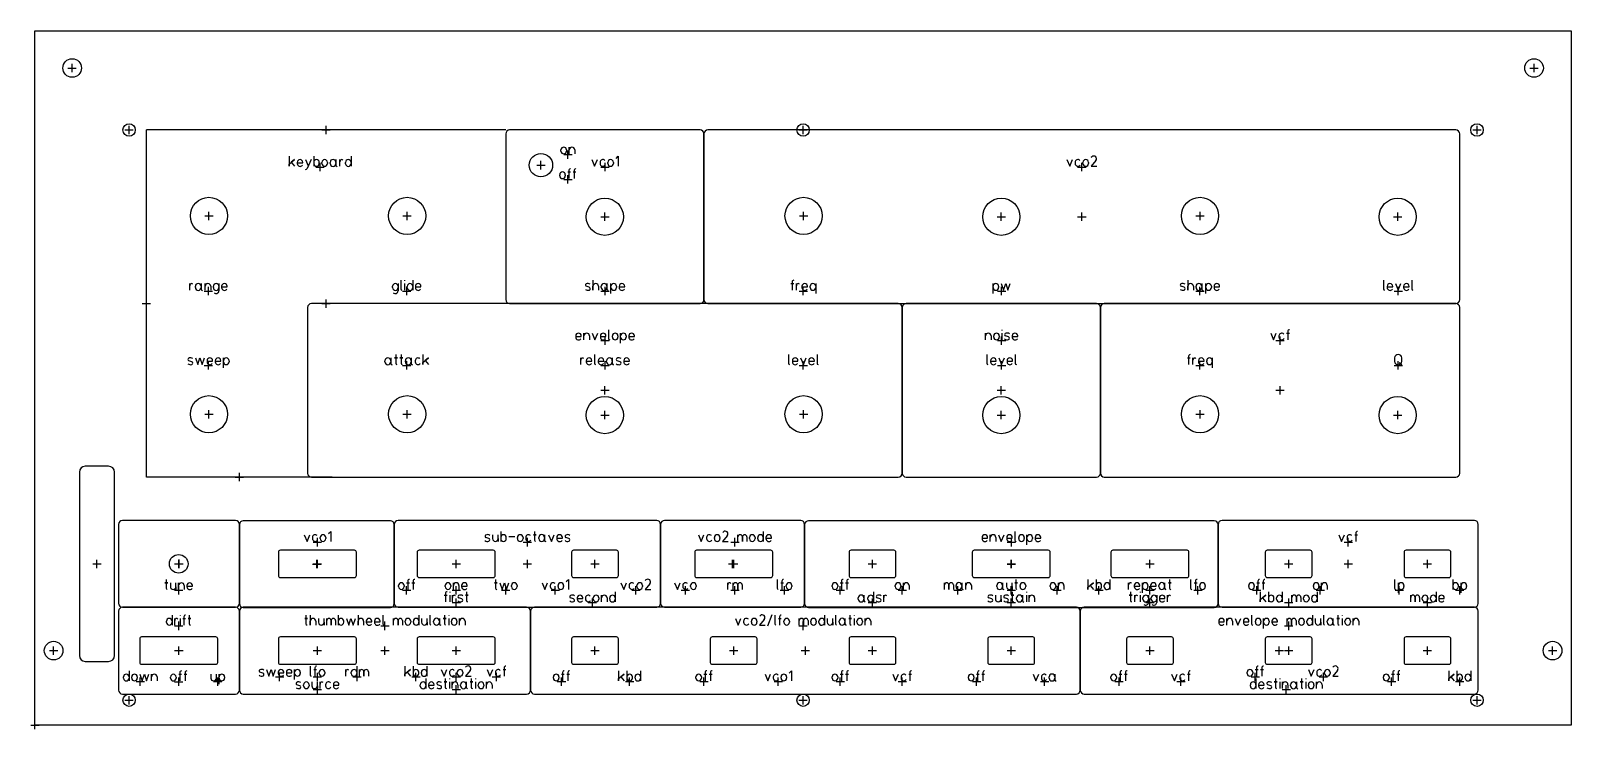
# Model space of a CAD drawing. Header units: millimetres. Extents: x -1 to 394, y -1 to 178.
import ezdxf

# ---------------------------------------------------------------- set-up
doc = ezdxf.new("R2010")
doc.units = ezdxf.units.MM
for name, color, linetype in [('Contour', 7, 'CONTINUOUS'), ('Engraving', 7, 'CONTINUOUS'), ('Reference_points', 1, 'CONTINUOUS')]:
    doc.layers.add(name, color=color, linetype=linetype)

msp = doc.modelspace()

# ---------------------------------------------------------------- linework, layer by layer
at = {"layer": 'Contour', "color": 7, "linetype": 'CONTINUOUS'}
for p, q in [((0, 0), (0, 177.8)), ((0, 177.8), (393.7, 177.8)), ((393.7, 177.8), (393.7, 0)), ((11.374, 64.775), (11.374, 17.775)), ((18.874, 66.275), (12.874, 66.275)), ((20.374, 17.775), (20.374, 64.775)), ((62.39, 44.275), (62.39, 38.275)), ((81.89, 44.775), (62.89, 44.775)), ((82.39, 38.275), (82.39, 44.275)), ((97.95, 44.275), (97.95, 38.275)), ((117.45, 44.775), (98.45, 44.775)), ((117.95, 38.275), (117.95, 44.275)), ((137.51, 44.275), (137.51, 38.275)), ((149.01, 44.775), (138.01, 44.775)), ((149.51, 38.275), (149.51, 44.275)), ((169.07, 44.275), (169.07, 38.275)), ((188.57, 44.775), (169.57, 44.775)), ((189.07, 38.275), (189.07, 44.275)), ((208.63, 44.275), (208.63, 38.275)), ((220.13, 44.775), (209.13, 44.775)), ((220.63, 38.275), (220.63, 44.275)), ((240.19, 44.275), (240.19, 38.275)), ((259.69, 44.775), (240.69, 44.775)), ((260.19, 38.275), (260.19, 44.275)), ((275.75, 44.275), (275.75, 38.275)), ((295.25, 44.775), (276.25, 44.775)), ((295.75, 38.275), (295.75, 44.275)), ((315.31, 44.275), (315.31, 38.275)), ((326.81, 44.775), (315.81, 44.775)), ((327.31, 38.275), (327.31, 44.275)), ((350.87, 44.275), (350.87, 38.275)), ((362.37, 44.775), (351.37, 44.775)), ((362.87, 38.275), (362.87, 44.275)), ((62.89, 37.775), (81.89, 37.775)), ((98.45, 37.775), (117.45, 37.775)), ((138.01, 37.775), (149.01, 37.775)), ((169.57, 37.775), (188.57, 37.775)), ((209.13, 37.775), (220.13, 37.775)), ((240.69, 37.775), (259.69, 37.775)), ((276.25, 37.775), (295.25, 37.775)), ((315.81, 37.775), (326.81, 37.775)), ((351.37, 37.775), (362.37, 37.775)), ((26.83, 22.05), (26.83, 16.05)), ((46.33, 22.55), (27.33, 22.55)), ((46.83, 16.05), (46.83, 22.05)), ((62.39, 22.05), (62.39, 16.05)), ((81.89, 22.55), (62.89, 22.55)), ((82.39, 16.05), (82.39, 22.05)), ((97.95, 22.05), (97.95, 16.05)), ((117.45, 22.55), (98.45, 22.55)), ((117.95, 16.05), (117.95, 22.05)), ((137.51, 22.05), (137.51, 16.05)), ((149.01, 22.55), (138.01, 22.55)), ((149.51, 16.05), (149.51, 22.05)), ((173.07, 22.05), (173.07, 16.05)), ((184.57, 22.55), (173.57, 22.55)), ((185.07, 16.05), (185.07, 22.05)), ((208.63, 22.05), (208.63, 16.05)), ((220.13, 22.55), (209.13, 22.55)), ((220.63, 16.05), (220.63, 22.05)), ((244.19, 22.05), (244.19, 16.05)), ((255.69, 22.55), (244.69, 22.55)), ((256.19, 16.05), (256.19, 22.05)), ((279.75, 22.05), (279.75, 16.05)), ((291.25, 22.55), (280.25, 22.55)), ((291.75, 16.05), (291.75, 22.05)), ((315.31, 22.05), (315.31, 16.05)), ((326.81, 22.55), (315.81, 22.55)), ((327.31, 16.05), (327.31, 22.05)), ((350.87, 22.05), (350.87, 16.05)), ((362.37, 22.55), (351.37, 22.55)), ((362.87, 16.05), (362.87, 22.05)), ((12.874, 16.275), (18.874, 16.275)), ((27.33, 15.55), (46.33, 15.55)), ((62.89, 15.55), (81.89, 15.55)), ((98.45, 15.55), (117.45, 15.55)), ((138.01, 15.55), (149.01, 15.55)), ((173.57, 15.55), (184.57, 15.55)), ((209.13, 15.55), (220.13, 15.55)), ((244.69, 15.55), (255.69, 15.55)), ((280.25, 15.55), (291.25, 15.55)), ((315.81, 15.55), (326.81, 15.55)), ((351.37, 15.55), (362.37, 15.55)), ((393.7, 0), (0, 0))]:
    msp.add_line(p, q, dxfattribs=at)
for centre, radius in [((9.525, 168.278), 2.387), ((384.175, 168.275), 2.387), ((24.13, 152.4), 1.587), ((196.85, 152.4), 1.587), ((369.57, 152.4), 1.587), ((129.67, 143.39), 3), ((44.577, 130.4), 4.762), ((95.377, 130.4), 4.762), ((146.05, 130.175), 4.762), ((196.977, 130.4), 4.762), ((247.65, 130.175), 4.762), ((298.577, 130.4), 4.762), ((349.25, 130.175), 4.762), ((44.577, 79.6), 4.762), ((95.377, 79.6), 4.762), ((146.05, 79.375), 4.762), ((196.977, 79.6), 4.762), ((247.65, 79.375), 4.762), ((298.577, 79.6), 4.762), ((349.25, 79.375), 4.762), ((36.83, 41.275), 2.387), ((4.775, 19.05), 2.387), ((388.925, 19.05), 2.387), ((24.13, 6.35), 1.587), ((196.85, 6.35), 1.587), ((369.57, 6.35), 1.587)]:
    msp.add_circle(centre, radius, dxfattribs=at)
for centre, radius, start, end in [((12.874, 64.775), 1.5, 90, 180), ((18.874, 64.775), 1.5, 0, 90), ((62.89, 44.275), 0.5, 90, 180), ((81.89, 44.275), 0.5, 0, 90), ((98.45, 44.275), 0.5, 90, 180), ((117.45, 44.275), 0.5, 0, 90), ((138.01, 44.275), 0.5, 90, 180), ((149.01, 44.275), 0.5, 0, 90), ((169.57, 44.275), 0.5, 90, 180), ((188.57, 44.275), 0.5, 0, 90), ((209.13, 44.275), 0.5, 90, 180), ((220.13, 44.275), 0.5, 0, 90), ((240.69, 44.275), 0.5, 90, 180), ((259.69, 44.275), 0.5, 0, 90), ((276.25, 44.275), 0.5, 90, 180), ((295.25, 44.275), 0.5, 0, 90), ((315.81, 44.275), 0.5, 90, 180), ((326.81, 44.275), 0.5, 0, 90), ((351.37, 44.275), 0.5, 90, 180), ((362.37, 44.275), 0.5, 0, 90), ((62.89, 38.275), 0.5, 180, 270), ((81.89, 38.275), 0.5, 270, 360), ((98.45, 38.275), 0.5, 180, 270), ((117.45, 38.275), 0.5, 270, 360), ((138.01, 38.275), 0.5, 180, 270), ((149.01, 38.275), 0.5, 270, 360), ((169.57, 38.275), 0.5, 180, 270), ((188.57, 38.275), 0.5, 270, 360), ((209.13, 38.275), 0.5, 180, 270), ((220.13, 38.275), 0.5, 270, 360), ((240.69, 38.275), 0.5, 180, 270), ((259.69, 38.275), 0.5, 270, 360), ((276.25, 38.275), 0.5, 180, 270), ((295.25, 38.275), 0.5, 270, 360), ((315.81, 38.275), 0.5, 180, 270), ((326.81, 38.275), 0.5, 270, 360), ((351.37, 38.275), 0.5, 180, 270), ((362.37, 38.275), 0.5, 270, 360), ((27.33, 22.05), 0.5, 90, 180), ((46.33, 22.05), 0.5, 0, 90), ((62.89, 22.05), 0.5, 90, 180), ((81.89, 22.05), 0.5, 0, 90), ((98.45, 22.05), 0.5, 90, 180), ((117.45, 22.05), 0.5, 0, 90), ((138.01, 22.05), 0.5, 90, 180), ((149.01, 22.05), 0.5, 0, 90), ((173.57, 22.05), 0.5, 90, 180), ((184.57, 22.05), 0.5, 0, 90), ((209.13, 22.05), 0.5, 90, 180), ((220.13, 22.05), 0.5, 0, 90), ((244.69, 22.05), 0.5, 90, 180), ((255.69, 22.05), 0.5, 0, 90), ((280.25, 22.05), 0.5, 90, 180), ((291.25, 22.05), 0.5, 0, 90), ((315.81, 22.05), 0.5, 90, 180), ((326.81, 22.05), 0.5, 0, 90), ((351.37, 22.05), 0.5, 90, 180), ((362.37, 22.05), 0.5, 0, 90), ((12.874, 17.775), 1.5, 180, 270), ((18.874, 17.775), 1.5, 270, 360), ((27.33, 16.05), 0.5, 180, 270), ((46.33, 16.05), 0.5, 270, 360), ((62.89, 16.05), 0.5, 180, 270), ((81.89, 16.05), 0.5, 270, 360), ((98.45, 16.05), 0.5, 180, 270), ((117.45, 16.05), 0.5, 270, 360), ((138.01, 16.05), 0.5, 180, 270), ((149.01, 16.05), 0.5, 270, 360), ((173.57, 16.05), 0.5, 180, 270), ((184.57, 16.05), 0.5, 270, 360), ((209.13, 16.05), 0.5, 180, 270), ((220.13, 16.05), 0.5, 270, 360), ((244.69, 16.05), 0.5, 180, 270), ((255.69, 16.05), 0.5, 270, 360), ((280.25, 16.05), 0.5, 180, 270), ((291.25, 16.05), 0.5, 270, 360), ((315.81, 16.05), 0.5, 180, 270), ((326.81, 16.05), 0.5, 270, 360), ((351.37, 16.05), 0.5, 180, 270), ((362.37, 16.05), 0.5, 270, 360)]:
    msp.add_arc(centre, radius, start, end, dxfattribs=at)
at = {"layer": 'Engraving', "color": 7, "linetype": 'CONTINUOUS'}
for p, q in [((28.575, 63.501), (28.575, 152.401)), ((120.65, 152.401), (28.576, 152.401)), ((120.65, 151.402), (120.65, 108.952)), ((170.45, 152.402), (121.65, 152.402)), ((171.45, 108.952), (171.45, 151.402)), ((171.4505, 151.403), (171.4505, 108.953)), ((364.1255, 152.403), (172.4505, 152.403)), ((365.1255, 108.953), (365.1255, 151.403)), ((134.80373, 147.00794), (134.80373, 147.29272)), ((136.22762, 147.29272), (136.22762, 147.00794)), ((136.91073, 146.295), (136.91073, 148.00367)), ((136.91073, 148.00367), (136.91073, 147.29172)), ((138.33462, 147.29172), (138.33462, 146.295)), ((65.10373, 145.683), (65.10373, 143.12)), ((65.10373, 143.68956), (66.52762, 144.82867)), ((65.10373, 143.12), (65.10373, 143.68956)), ((66.52762, 144.82867), (65.67329, 144.1452)), ((65.67329, 144.1452), (66.52762, 143.12)), ((67.21173, 144.11572), (67.21173, 143.83094)), ((67.21173, 143.97333), (68.63562, 143.97333)), ((68.63562, 143.97333), (68.63562, 144.11572)), ((69.31973, 144.82767), (70.0032, 143.20443)), ((70.74362, 144.82767), (69.71842, 142.52097)), ((71.42773, 145.682), (71.42773, 143.83094)), ((71.42773, 144.11572), (71.42773, 143.119)), ((72.85162, 143.83094), (72.85162, 144.11572)), ((73.53473, 143.83094), (73.53473, 144.11572)), ((74.95862, 144.11572), (74.95862, 143.83094)), ((75.64173, 143.82994), (75.64173, 144.11472)), ((77.12258, 144.82667), (77.12258, 143.82994)), ((77.12258, 144.11472), (77.12258, 143.43126)), ((78.14773, 143.118), (78.14773, 144.82667)), ((78.14773, 144.82667), (78.14773, 144.25711)), ((79.57073, 143.77299), (79.57073, 144.11472)), ((80.99462, 145.681), (80.99462, 143.82994)), ((80.99462, 144.11472), (80.99462, 143.118)), ((142.70773, 144.82867), (143.41968, 143.12)), ((143.41968, 143.12), (144.13162, 144.82867)), ((144.81573, 144.11672), (144.81573, 143.83194)), ((146.80873, 143.83094), (146.80873, 144.11572)), ((148.23262, 144.11572), (148.23262, 143.83094)), ((148.91573, 145.11144), (149.48529, 145.681)), ((149.48529, 145.681), (149.48529, 143.118)), ((264.47173, 144.82867), (265.18368, 143.12)), ((265.18368, 143.12), (265.89562, 144.82867)), ((266.57973, 144.11672), (266.57973, 143.83194)), ((268.57373, 143.83094), (268.57373, 144.11572)), ((269.99762, 144.11572), (269.99762, 143.83094)), ((271.8768, 144.57037), (270.68073, 143.118)), ((270.68073, 143.118), (272.10462, 143.118)), ((270.70921, 145.4247), (270.88008, 145.56709)), ((134.48973, 140.65594), (134.48973, 140.94072)), ((135.91362, 140.94072), (135.91362, 140.65594)), ((136.56926, 141.65167), (137.2812, 141.65167)), ((136.85403, 142.07883), (136.85403, 139.943)), ((137.93526, 141.65167), (138.6472, 141.65167)), ((138.22003, 142.07883), (138.22003, 139.943)), ((39.68073, 111.36), (39.68073, 113.06867)), ((39.68073, 113.06867), (39.68073, 112.49911)), ((41.10473, 112.07194), (41.10473, 112.35672)), ((42.58558, 113.06867), (42.58558, 112.07194)), ((42.58558, 112.35672), (42.58558, 111.67326)), ((43.61173, 111.36), (43.61173, 113.06867)), ((43.61173, 113.06867), (43.61173, 112.35672)), ((45.03562, 112.35672), (45.03562, 111.36)), ((45.71873, 112.01499), (45.71873, 112.35672)), ((47.14262, 113.06867), (47.14262, 112.07194)), ((47.14262, 112.35672), (47.14262, 111.21761)), ((47.82573, 112.35672), (47.82573, 112.07194)), ((47.82573, 112.21433), (49.24962, 112.21433)), ((49.24962, 112.21433), (49.24962, 112.35672)), ((91.63573, 112.01499), (91.63573, 112.35672)), ((93.05962, 113.06867), (93.05962, 112.07194)), ((93.05962, 112.35672), (93.05962, 111.21761)), ((93.74373, 113.923), (93.74373, 111.70173)), ((94.71273, 113.922), (94.71273, 113.77961)), ((94.71273, 113.06767), (94.71273, 111.359)), ((95.39673, 112.01399), (95.39673, 112.35572)), ((96.82062, 113.922), (96.82062, 112.07094)), ((96.82062, 112.35572), (96.82062, 111.359)), ((97.50373, 112.35572), (97.50373, 112.07094)), ((97.50373, 112.21333), (98.92762, 112.21333)), ((98.92762, 112.21333), (98.92762, 112.35572)), ((142.05346, 112.10042), (141.28456, 112.35672)), ((142.99373, 113.923), (142.99373, 111.36)), ((142.99373, 111.36), (142.99373, 112.35672)), ((144.41762, 112.35672), (144.41762, 111.36)), ((145.10173, 112.07194), (145.10173, 112.35672)), ((146.58258, 113.06867), (146.58258, 112.07194)), ((146.58258, 112.35672), (146.58258, 111.67326)), ((147.60773, 112.07194), (147.60773, 113.06867)), ((147.60773, 110.50567), (147.60773, 112.35672)), ((149.03162, 112.35672), (149.03162, 112.07194)), ((149.71473, 112.35572), (149.71473, 112.07094)), ((149.71473, 112.21333), (151.13862, 112.21333)), ((151.13862, 112.21333), (151.13862, 112.35572)), ((193.73726, 113.06867), (194.4492, 113.06867)), ((194.02203, 113.49583), (194.02203, 111.36)), ((195.13273, 111.36), (195.13273, 113.06867)), ((195.13273, 113.06867), (195.13273, 112.49911)), ((196.55673, 112.35672), (196.55673, 112.07194)), ((196.55673, 112.21433), (197.98062, 112.21433)), ((197.98062, 112.21433), (197.98062, 112.35672)), ((198.66373, 112.07194), (198.66373, 112.35672)), ((200.08762, 113.06867), (200.08762, 112.07194)), ((200.08762, 112.35672), (200.08762, 110.50567)), ((245.53573, 112.07194), (245.53573, 113.06867)), ((245.53573, 110.50567), (245.53573, 112.35672)), ((246.95962, 112.35672), (246.95962, 112.07194)), ((247.64373, 113.06767), (248.21329, 111.359)), ((248.21329, 111.359), (248.78284, 113.06767)), ((248.78284, 113.06767), (249.3524, 111.359)), ((249.3524, 111.359), (249.92196, 113.06767)), ((294.50146, 112.10042), (293.73256, 112.35672)), ((295.44173, 113.923), (295.44173, 111.36)), ((295.44173, 111.36), (295.44173, 112.35672)), ((296.86562, 112.35672), (296.86562, 111.36)), ((297.54973, 112.07194), (297.54973, 112.35672)), ((299.03058, 113.06867), (299.03058, 112.07194)), ((299.03058, 112.35672), (299.03058, 111.67326)), ((300.05573, 112.07194), (300.05573, 113.06867)), ((300.05573, 110.50567), (300.05573, 112.35672)), ((301.47962, 112.35672), (301.47962, 112.07194)), ((302.16273, 112.35572), (302.16273, 112.07094)), ((302.16273, 112.21333), (303.58662, 112.21333)), ((303.58662, 112.21333), (303.58662, 112.35572)), ((345.57373, 113.923), (345.57373, 111.70173)), ((346.54273, 112.35572), (346.54273, 112.07094)), ((346.54273, 112.21333), (347.96662, 112.21333)), ((347.96662, 112.21333), (347.96662, 112.35572)), ((348.65073, 113.06767), (349.36268, 111.359)), ((349.36268, 111.359), (350.07462, 113.06767)), ((350.75773, 112.35572), (350.75773, 112.07094)), ((350.75773, 112.21333), (352.18162, 112.21333)), ((352.18162, 112.21333), (352.18162, 112.35572)), ((352.86473, 113.922), (352.86473, 111.70073)), ((69.849, 106.953), (69.849, 64.503)), ((221.251, 107.953), (70.849, 107.953)), ((121.65, 107.952), (170.45, 107.952)), ((172.4505, 107.953), (364.1255, 107.953)), ((222.25, 106.952), (222.25, 64.502)), ((222.251, 64.503), (222.251, 106.953)), ((272.05, 107.952), (223.25, 107.952)), ((273.05, 64.502), (273.05, 106.952)), ((273.0505, 106.951), (273.0505, 64.501)), ((364.1255, 107.951), (274.0505, 107.951)), ((365.1255, 64.501), (365.1255, 106.951)), ((138.57873, 99.65272), (138.57873, 99.36794)), ((138.57873, 99.51033), (140.00262, 99.51033)), ((140.00262, 99.51033), (140.00262, 99.65272)), ((140.68673, 98.656), (140.68673, 100.36467)), ((140.68673, 100.36467), (140.68673, 99.65272)), ((142.11062, 99.65272), (142.11062, 98.656)), ((142.79473, 100.36467), (143.50668, 98.656)), ((143.50668, 98.656), (144.21862, 100.36467)), ((144.90273, 99.65272), (144.90273, 99.36794)), ((144.90273, 99.51033), (146.32662, 99.51033)), ((146.32662, 99.51033), (146.32662, 99.65272)), ((147.00973, 101.219), (147.00973, 98.99773)), ((147.97773, 99.36694), (147.97773, 99.65172)), ((149.40162, 99.65172), (149.40162, 99.36694)), ((150.08473, 99.36594), (150.08473, 100.36267)), ((150.08473, 97.79967), (150.08473, 99.65072)), ((151.50862, 99.65072), (151.50862, 99.36594)), ((152.19173, 99.64972), (152.19173, 99.36494)), ((152.19173, 99.50733), (153.61562, 99.50733)), ((153.61562, 99.50733), (153.61562, 99.64972)), ((243.59973, 98.656), (243.59973, 100.36467)), ((243.59973, 100.36467), (243.59973, 99.65272)), ((245.02362, 99.65272), (245.02362, 98.656)), ((245.70773, 99.36794), (245.70773, 99.65272)), ((247.13162, 99.65272), (247.13162, 99.36794)), ((247.81573, 101.218), (247.81573, 101.07561)), ((247.81573, 100.36367), (247.81573, 98.655)), ((249.49546, 99.39542), (248.72656, 99.65172)), ((250.43473, 99.65172), (250.43473, 99.36694)), ((250.43473, 99.50933), (251.85862, 99.50933)), ((251.85862, 99.50933), (251.85862, 99.65172)), ((316.69573, 100.36467), (317.40768, 98.656)), ((317.40768, 98.656), (318.11962, 100.36467)), ((318.80373, 99.65272), (318.80373, 99.36794)), ((320.76826, 100.36367), (321.4802, 100.36367)), ((321.05303, 100.79083), (321.05303, 98.655)), ((92.46303, 94.867), (92.46303, 94.01267)), ((93.83003, 94.866), (93.83003, 94.01167)), ((99.43973, 94.864), (99.43973, 92.301)), ((143.39173, 94.867), (143.39173, 92.64573)), ((193.12573, 94.867), (193.12573, 92.64573)), ((200.41673, 94.866), (200.41673, 92.64473)), ((243.94173, 94.867), (243.94173, 92.64573)), ((251.23273, 94.866), (251.23273, 92.64473)), ((40.19346, 93.04442), (39.42456, 93.30072)), ((41.13373, 94.01267), (41.70329, 92.304)), ((41.70329, 92.304), (42.27284, 94.01267)), ((42.27284, 94.01267), (42.8424, 92.304)), ((42.8424, 92.304), (43.41196, 94.01267)), ((44.09573, 93.30072), (44.09573, 93.01594)), ((44.09573, 93.15833), (45.51962, 93.15833)), ((45.51962, 93.15833), (45.51962, 93.30072)), ((46.20273, 93.30072), (46.20273, 93.01594)), ((46.20273, 93.15833), (47.62662, 93.15833)), ((47.62662, 93.15833), (47.62662, 93.30072)), ((48.30973, 93.01594), (48.30973, 94.01267)), ((48.30973, 91.44967), (48.30973, 93.30072)), ((49.73362, 93.30072), (49.73362, 93.01594)), ((89.69973, 93.01594), (89.69973, 93.30072)), ((91.18058, 94.01267), (91.18058, 93.01594)), ((91.18058, 93.30072), (91.18058, 92.61726)), ((92.8902, 94.01267), (92.17826, 94.01267)), ((92.17826, 94.01267), (92.46303, 94.01267)), ((92.46303, 94.01267), (92.8902, 94.01267)), ((92.46303, 94.01267), (92.46303, 92.64573)), ((94.2572, 94.01167), (93.54526, 94.01167)), ((93.54526, 94.01167), (93.83003, 94.01167)), ((93.83003, 94.01167), (94.2572, 94.01167)), ((93.83003, 94.01167), (93.83003, 92.64473)), ((94.94073, 93.01394), (94.94073, 93.29872)), ((96.42158, 94.01067), (96.42158, 93.01394)), ((96.42158, 93.29872), (96.42158, 92.61526)), ((97.44673, 93.29872), (97.44673, 93.01394)), ((99.43973, 92.87056), (100.86362, 94.00967)), ((99.43973, 92.301), (99.43973, 92.87056)), ((100.86362, 94.00967), (100.00929, 93.3262)), ((100.00929, 93.3262), (100.86362, 92.301)), ((139.85973, 92.304), (139.85973, 94.01267)), ((139.85973, 94.01267), (139.85973, 93.44311)), ((141.28373, 93.30072), (141.28373, 93.01594)), ((141.28373, 93.15833), (142.70762, 93.15833)), ((142.70762, 93.15833), (142.70762, 93.30072)), ((144.36073, 93.29972), (144.36073, 93.01494)), ((144.36073, 93.15733), (145.78462, 93.15733)), ((145.78462, 93.15733), (145.78462, 93.29972)), ((146.46773, 93.01494), (146.46773, 93.29972)), ((147.94858, 94.01167), (147.94858, 93.01494)), ((147.94858, 93.29972), (147.94858, 92.61626)), ((149.97046, 93.04342), (149.20156, 93.29972)), ((150.90973, 93.29972), (150.90973, 93.01494)), ((150.90973, 93.15733), (152.33362, 93.15733)), ((152.33362, 93.15733), (152.33362, 93.29972)), ((194.09473, 93.29972), (194.09473, 93.01494)), ((194.09473, 93.15733), (195.51862, 93.15733)), ((195.51862, 93.15733), (195.51862, 93.29972)), ((196.20273, 94.01167), (196.91468, 92.303)), ((196.91468, 92.303), (197.62662, 94.01167)), ((198.30973, 93.29972), (198.30973, 93.01494)), ((198.30973, 93.15733), (199.73362, 93.15733)), ((199.73362, 93.15733), (199.73362, 93.29972)), ((244.91073, 93.29972), (244.91073, 93.01494)), ((244.91073, 93.15733), (246.33462, 93.15733)), ((246.33462, 93.15733), (246.33462, 93.29972)), ((247.01873, 94.01167), (247.73068, 92.303)), ((247.73068, 92.303), (248.44262, 94.01167)), ((249.12573, 93.29972), (249.12573, 93.01494)), ((249.12573, 93.15733), (250.54962, 93.15733)), ((250.54962, 93.15733), (250.54962, 93.29972)), ((295.36926, 94.01267), (296.0812, 94.01267)), ((295.65403, 94.43983), (295.65403, 92.304)), ((296.76473, 92.304), (296.76473, 94.01267)), ((296.76473, 94.01267), (296.76473, 93.44311)), ((298.18873, 93.30072), (298.18873, 93.01594)), ((298.18873, 93.15833), (299.61262, 93.15833)), ((299.61262, 93.15833), (299.61262, 93.30072)), ((300.29573, 93.01594), (300.29573, 93.30072)), ((301.71962, 94.01267), (301.71962, 93.01594)), ((301.71962, 93.30072), (301.71962, 91.44967)), ((348.44973, 94.01267), (348.44973, 93.15833)), ((349.6458, 92.87356), (350.27231, 92.24704)), ((350.27231, 93.15833), (350.27231, 94.01267)), ((76.2, 63.501), (28.576, 63.501)), ((70.849, 63.503), (221.251, 63.503)), ((223.25, 63.502), (272.05, 63.502)), ((274.0505, 63.501), (364.1255, 63.501)), ((21.4325, 51.394), (21.4325, 31.168)), ((51.3895, 52.394), (22.4325, 52.394)), ((52.389, 51.324), (52.389, 31.098)), ((52.3895, 31.168), (52.3895, 51.394)), ((91.079, 52.324), (53.389, 52.324)), ((92.0765, 51.388), (92.0765, 31.162)), ((92.079, 31.098), (92.079, 51.324)), ((159.3375, 52.388), (93.0765, 52.388)), ((160.3375, 31.162), (160.3375, 51.388)), ((160.3385, 51.388), (160.3385, 31.162)), ((196.2475, 52.388), (161.3385, 52.388)), ((197.2475, 31.162), (197.2475, 51.388)), ((197.248, 51.323), (197.248, 31.097)), ((302.214, 52.323), (198.248, 52.323)), ((303.2135, 51.388), (303.2135, 31.162)), ((303.214, 31.097), (303.214, 51.323)), ((368.8885, 52.388), (304.2135, 52.388)), ((369.8885, 31.162), (369.8885, 51.388)), ((69.00173, 48.73967), (69.71368, 47.031)), ((69.71368, 47.031), (70.42562, 48.73967)), ((71.10973, 48.02772), (71.10973, 47.74294)), ((73.10273, 47.74194), (73.10273, 48.02672)), ((74.52662, 48.02672), (74.52662, 47.74194)), ((75.20973, 49.02244), (75.77929, 49.592)), ((75.77929, 49.592), (75.77929, 47.029)), ((116.32546, 47.77142), (115.55656, 48.02772)), ((117.26573, 48.73967), (117.26573, 47.74294)), ((118.68962, 47.031), (118.68962, 48.73967)), ((118.68962, 47.74294), (118.68962, 47.031)), ((119.37373, 49.594), (119.37373, 47.74294)), ((119.37373, 48.02772), (119.37373, 47.031)), ((120.79762, 47.74294), (120.79762, 48.02772)), ((121.48173, 48.3125), (122.96258, 48.3125)), ((123.64673, 47.74294), (123.64673, 48.02772)), ((125.07062, 48.02772), (125.07062, 47.74294)), ((125.75473, 48.02672), (125.75473, 47.74194)), ((128.4312, 48.73767), (127.71926, 48.73767)), ((127.71926, 48.73767), (128.00403, 48.73767)), ((128.00403, 49.592), (128.00403, 48.73767)), ((128.00403, 48.73767), (128.4312, 48.73767)), ((128.00403, 48.73767), (128.00403, 47.37073)), ((129.11373, 47.73994), (129.11373, 48.02472)), ((130.59458, 48.73667), (130.59458, 47.73994)), ((130.59458, 48.02472), (130.59458, 47.34126)), ((131.61973, 48.73667), (132.33168, 47.028)), ((132.33168, 47.028), (133.04362, 48.73667)), ((133.72673, 48.02472), (133.72673, 47.73994)), ((133.72673, 47.88233), (135.15062, 47.88233)), ((135.15062, 47.88233), (135.15062, 48.02472)), ((136.83046, 47.76842), (136.06156, 48.02472)), ((170.01973, 48.73967), (170.73168, 47.031)), ((170.73168, 47.031), (171.44362, 48.73967)), ((172.12773, 48.02772), (172.12773, 47.74294)), ((174.12173, 47.74194), (174.12173, 48.02672)), ((175.54562, 48.02672), (175.54562, 47.74194)), ((177.4258, 48.48137), (176.22973, 47.029)), ((176.25821, 49.3357), (176.42908, 49.47809)), ((180.15973, 47.028), (180.15973, 48.73667)), ((180.15973, 48.73667), (180.15973, 48.16711)), ((181.29884, 48.16711), (181.29884, 47.028)), ((181.29884, 47.028), (181.29884, 48.16711)), ((182.43796, 48.16711), (182.43796, 47.028)), ((183.12073, 47.73994), (183.12073, 48.02472)), ((184.54462, 48.02472), (184.54462, 47.73994)), ((185.22773, 47.68199), (185.22773, 48.02372)), ((186.65162, 49.59), (186.65162, 47.73894)), ((186.65162, 48.02372), (186.65162, 47.027)), ((187.33473, 48.02372), (187.33473, 47.73894)), ((187.33473, 47.88133), (188.75862, 47.88133)), ((188.75862, 47.88133), (188.75862, 48.02372)), ((242.71373, 48.02772), (242.71373, 47.74294)), ((242.71373, 47.88533), (244.13762, 47.88533)), ((244.13762, 47.88533), (244.13762, 48.02772)), ((244.82173, 47.031), (244.82173, 48.73967)), ((244.82173, 48.73967), (244.82173, 48.02772)), ((246.24562, 48.02772), (246.24562, 47.031)), ((246.92973, 48.73967), (247.64168, 47.031)), ((247.64168, 47.031), (248.35362, 48.73967)), ((249.03773, 48.02772), (249.03773, 47.74294)), ((249.03773, 47.88533), (250.46162, 47.88533)), ((250.46162, 47.88533), (250.46162, 48.02772)), ((251.14473, 49.594), (251.14473, 47.37273)), ((252.11273, 47.74194), (252.11273, 48.02672)), ((253.53662, 48.02672), (253.53662, 47.74194)), ((254.21973, 47.74094), (254.21973, 48.73767)), ((254.21973, 46.17467), (254.21973, 48.02572)), ((255.64362, 48.02572), (255.64362, 47.74094)), ((256.32673, 48.02472), (256.32673, 47.73994)), ((256.32673, 47.88233), (257.75062, 47.88233)), ((257.75062, 47.88233), (257.75062, 48.02472)), ((334.15873, 48.73967), (334.87068, 47.031)), ((334.87068, 47.031), (335.58262, 48.73967)), ((336.26673, 48.02772), (336.26673, 47.74294)), ((338.23126, 48.73867), (338.9432, 48.73867)), ((338.51603, 49.16583), (338.51603, 47.03)), ((176.22973, 47.029), (177.65362, 47.029)), ((34.0252, 36.42567), (33.31326, 36.42567)), ((33.31326, 36.42567), (33.59803, 36.42567)), ((33.59803, 37.28), (33.59803, 36.42567)), ((33.59803, 36.42567), (34.0252, 36.42567)), ((33.59803, 36.42567), (33.59803, 35.05873)), ((34.70873, 36.42467), (34.70873, 35.42794)), ((36.13262, 34.716), (36.13262, 36.42467)), ((36.81673, 34.716), (36.81673, 36.42467)), ((36.81673, 36.42467), (36.81673, 35.71272)), ((38.24062, 35.71272), (38.24062, 34.716)), ((38.92373, 35.71272), (38.92373, 35.42794)), ((38.92373, 35.57033), (40.34762, 35.57033)), ((40.34762, 35.57033), (40.34762, 35.71272)), ((93.17073, 35.43994), (93.17073, 35.72472)), ((94.59462, 35.72472), (94.59462, 35.43994)), ((95.25026, 36.43567), (95.9622, 36.43567)), ((95.53503, 36.86283), (95.53503, 34.727)), ((96.61626, 36.43567), (97.3282, 36.43567)), ((96.90103, 36.86283), (96.90103, 34.727)), ((105.13173, 35.43994), (105.13173, 35.72472)), ((106.55562, 35.72472), (106.55562, 35.43994)), ((107.23973, 34.727), (107.23973, 36.43567)), ((107.23973, 36.43567), (107.23973, 35.72372)), ((108.66362, 35.72372), (108.66362, 34.727)), ((109.34673, 35.72372), (109.34673, 35.43894)), ((109.34673, 35.58133), (110.77062, 35.58133)), ((110.77062, 35.58133), (110.77062, 35.72372)), ((118.4732, 36.43667), (117.76126, 36.43667)), ((117.76126, 36.43667), (118.04603, 36.43667)), ((118.04603, 37.291), (118.04603, 36.43667)), ((118.04603, 36.43667), (118.4732, 36.43667)), ((118.04603, 36.43667), (118.04603, 35.06973)), ((119.15673, 36.43567), (119.72629, 34.727)), ((119.72629, 34.727), (120.29584, 36.43567)), ((120.29584, 36.43567), (120.8654, 34.727)), ((120.8654, 34.727), (121.43496, 36.43567)), ((122.11773, 35.43894), (122.11773, 35.72372)), ((123.54162, 35.72372), (123.54162, 35.43894)), ((129.96073, 36.43667), (130.67268, 34.728)), ((130.67268, 34.728), (131.38462, 36.43667)), ((132.06873, 35.72472), (132.06873, 35.43994)), ((134.06173, 35.43894), (134.06173, 35.72372)), ((135.48562, 35.72372), (135.48562, 35.43894)), ((136.16873, 36.71944), (136.73829, 37.289)), ((136.73829, 37.289), (136.73829, 34.726)), ((150.17373, 36.43667), (150.88568, 34.728)), ((150.88568, 34.728), (151.59762, 36.43667)), ((152.28173, 35.72472), (152.28173, 35.43994)), ((154.27573, 35.43894), (154.27573, 35.72372)), ((155.69962, 35.72372), (155.69962, 35.43894)), ((157.5788, 36.17837), (156.38273, 34.726)), ((156.41121, 37.0327), (156.58208, 37.17509)), ((163.92573, 36.43667), (164.63768, 34.728)), ((164.63768, 34.728), (165.34962, 36.43667)), ((166.03373, 35.72472), (166.03373, 35.43994)), ((168.02673, 35.43894), (168.02673, 35.72372)), ((169.45062, 35.72372), (169.45062, 35.43894)), ((177.53773, 34.728), (177.53773, 36.43667)), ((177.53773, 36.43667), (177.53773, 35.86711)), ((178.96173, 34.728), (178.96173, 36.43667)), ((178.96173, 36.43667), (178.96173, 35.86711)), ((180.10084, 35.86711), (180.10084, 34.728)), ((180.10084, 34.728), (180.10084, 35.86711)), ((181.23996, 35.86711), (181.23996, 34.728)), ((190.20973, 37.291), (190.20973, 35.06973)), ((191.15026, 36.43567), (191.8622, 36.43567)), ((191.43503, 36.86283), (191.43503, 34.727)), ((192.54473, 35.43894), (192.54473, 35.72372)), ((193.96862, 35.72372), (193.96862, 35.43894)), ((204.29773, 35.43994), (204.29773, 35.72472)), ((205.72162, 35.72472), (205.72162, 35.43994)), ((206.37726, 36.43567), (207.0892, 36.43567)), ((206.66203, 36.86283), (206.66203, 34.727)), ((207.74326, 36.43567), (208.4552, 36.43567)), ((208.02803, 36.86283), (208.02803, 34.727)), ((220.48573, 35.43994), (220.48573, 35.72472)), ((221.90962, 35.72472), (221.90962, 35.43994)), ((222.59273, 34.727), (222.59273, 36.43567)), ((222.59273, 36.43567), (222.59273, 35.72372)), ((224.01662, 35.72372), (224.01662, 34.727)), ((233.09173, 34.727), (233.09173, 36.43567)), ((233.09173, 36.43567), (233.09173, 35.86611)), ((234.23084, 35.86611), (234.23084, 34.727)), ((234.23084, 34.727), (234.23084, 35.86611)), ((235.36996, 35.86611), (235.36996, 34.727)), ((236.05373, 35.43894), (236.05373, 35.72372)), ((237.53458, 36.43567), (237.53458, 35.43894)), ((237.53458, 35.72372), (237.53458, 35.04026)), ((238.55973, 34.727), (238.55973, 36.43567)), ((238.55973, 36.43567), (238.55973, 35.72372)), ((239.98362, 35.72372), (239.98362, 34.727)), ((246.48973, 35.43994), (246.48973, 35.72472)), ((247.97058, 36.43667), (247.97058, 35.43994)), ((247.97058, 35.72472), (247.97058, 35.04126)), ((248.99673, 36.43667), (248.99673, 35.43994)), ((250.42062, 34.728), (250.42062, 36.43667)), ((251.7872, 36.43667), (251.07526, 36.43667)), ((251.07526, 36.43667), (251.36003, 36.43667)), ((251.36003, 37.291), (251.36003, 36.43667)), ((251.36003, 36.43667), (251.7872, 36.43667)), ((251.36003, 36.43667), (251.36003, 35.06973)), ((252.46973, 35.43894), (252.46973, 35.72372)), ((253.89362, 35.72372), (253.89362, 35.43894)), ((260.17373, 35.43994), (260.17373, 35.72472)), ((261.59762, 35.72472), (261.59762, 35.43994)), ((262.28073, 34.727), (262.28073, 36.43567)), ((262.28073, 36.43567), (262.28073, 35.72372)), ((263.70462, 35.72372), (263.70462, 34.727)), ((269.83473, 37.291), (269.83473, 34.728)), ((269.83473, 35.29756), (271.25862, 36.43667)), ((271.25862, 36.43667), (270.40429, 35.7532)), ((270.40429, 35.7532), (271.25862, 34.728)), ((271.94273, 37.29), (271.94273, 35.43894)), ((271.94273, 35.72372), (271.94273, 34.727)), ((273.36662, 35.43894), (273.36662, 35.72372)), ((274.04973, 35.38199), (274.04973, 35.72372)), ((275.47362, 37.29), (275.47362, 35.43894)), ((275.47362, 35.72372), (275.47362, 34.727)), ((280.28273, 34.728), (280.28273, 36.43667)), ((280.28273, 36.43667), (280.28273, 35.86711)), ((281.70673, 35.72472), (281.70673, 35.43994)), ((281.70673, 35.58233), (283.13062, 35.58233)), ((283.13062, 35.58233), (283.13062, 35.72472)), ((283.81473, 35.43994), (283.81473, 36.43667)), ((283.81473, 33.87367), (283.81473, 35.72472)), ((285.23862, 35.72472), (285.23862, 35.43994)), ((285.92273, 35.72372), (285.92273, 35.43894)), ((285.92273, 35.58133), (287.34662, 35.58133)), ((287.34662, 35.58133), (287.34662, 35.72372)), ((288.02973, 35.43894), (288.02973, 35.72372)), ((289.51058, 36.43567), (289.51058, 35.43894)), ((289.51058, 35.72372), (289.51058, 35.04026)), ((291.2192, 36.43567), (290.50726, 36.43567)), ((290.50726, 36.43567), (290.79203, 36.43567)), ((290.79203, 37.29), (290.79203, 36.43567)), ((290.79203, 36.43567), (291.2192, 36.43567)), ((290.79203, 36.43567), (290.79203, 35.06873)), ((296.17473, 37.291), (296.17473, 35.06973)), ((297.11526, 36.43567), (297.8272, 36.43567)), ((297.40003, 36.86283), (297.40003, 34.727)), ((298.50973, 35.43894), (298.50973, 35.72372)), ((299.93362, 35.72372), (299.93362, 35.43894)), ((311.05673, 35.43994), (311.05673, 35.72472)), ((312.48062, 35.72472), (312.48062, 35.43994)), ((313.13626, 36.43567), (313.8482, 36.43567)), ((313.42103, 36.86283), (313.42103, 34.727)), ((314.50226, 36.43567), (315.2142, 36.43567)), ((314.78703, 36.86283), (314.78703, 34.727)), ((327.64173, 35.43994), (327.64173, 35.72472)), ((329.06562, 35.72472), (329.06562, 35.43994)), ((329.74873, 34.727), (329.74873, 36.43567)), ((329.74873, 36.43567), (329.74873, 35.72372)), ((331.17262, 35.72372), (331.17262, 34.727)), ((348.45173, 37.291), (348.45173, 35.06973)), ((349.42073, 35.43894), (349.42073, 36.43567)), ((349.42073, 33.87267), (349.42073, 35.72372)), ((350.84462, 35.72372), (350.84462, 35.43894)), ((363.36073, 37.291), (363.36073, 35.43994)), ((363.36073, 35.72472), (363.36073, 34.728)), ((364.78462, 35.43994), (364.78462, 35.72472)), ((365.46773, 35.43994), (365.46773, 36.43667)), ((365.46773, 33.87367), (365.46773, 35.72472)), ((366.89162, 35.72472), (366.89162, 35.43994)), ((36.13262, 35.42794), (36.13262, 34.716)), ((104.88926, 33.26167), (105.6012, 33.26167)), ((105.17403, 33.68883), (105.17403, 31.553)), ((106.28473, 34.116), (106.28473, 33.97361)), ((106.28473, 33.26167), (106.28473, 31.553)), ((106.96873, 31.553), (106.96873, 33.26167)), ((106.96873, 33.26167), (106.96873, 32.69211)), ((109.38846, 32.29342), (108.61956, 32.54972)), ((111.0112, 33.26167), (110.29926, 33.26167)), ((110.29926, 33.26167), (110.58403, 33.26167)), ((110.58403, 34.116), (110.58403, 33.26167)), ((110.58403, 33.26167), (111.0112, 33.26167)), ((110.58403, 33.26167), (110.58403, 31.89473)), ((138.03446, 32.29342), (137.26556, 32.54972)), ((138.97473, 32.54972), (138.97473, 32.26494)), ((138.97473, 32.40733), (140.39862, 32.40733)), ((140.39862, 32.40733), (140.39862, 32.54972)), ((141.08273, 32.54972), (141.08273, 32.26494)), ((143.07673, 32.26394), (143.07673, 32.54872)), ((144.50062, 32.54872), (144.50062, 32.26394)), ((145.18373, 31.551), (145.18373, 33.25967)), ((145.18373, 33.25967), (145.18373, 32.54772)), ((146.60762, 32.54772), (146.60762, 31.551)), ((147.29073, 32.20599), (147.29073, 32.54772)), ((148.71462, 34.114), (148.71462, 32.26294)), ((148.71462, 32.54772), (148.71462, 31.551)), ((156.38273, 34.726), (157.80662, 34.726)), ((210.97173, 32.26494), (210.97173, 32.54972)), ((212.45258, 33.26167), (212.45258, 32.26494)), ((212.45258, 32.54972), (212.45258, 31.86626)), ((213.47873, 32.20799), (213.47873, 32.54972)), ((214.90262, 34.116), (214.90262, 32.26494)), ((214.90262, 32.54972), (214.90262, 31.553)), ((216.58246, 32.29342), (215.81356, 32.54972)), ((217.52173, 31.553), (217.52173, 33.26167)), ((217.52173, 33.26167), (217.52173, 32.69211)), ((245.20746, 32.29342), (244.43856, 32.54972)), ((246.14773, 33.26167), (246.14773, 32.26494)), ((247.57162, 31.553), (247.57162, 33.26167)), ((247.57162, 32.26494), (247.57162, 31.553)), ((249.25246, 32.29342), (248.48356, 32.54972)), ((250.8762, 33.26167), (250.16426, 33.26167)), ((250.16426, 33.26167), (250.44903, 33.26167)), ((250.42062, 35.43994), (250.42062, 34.728)), ((250.44903, 34.116), (250.44903, 33.26167)), ((250.44903, 33.26167), (250.8762, 33.26167)), ((250.44903, 33.26167), (250.44903, 31.89473)), ((251.55873, 32.26394), (251.55873, 32.54872)), ((253.03958, 33.26067), (253.03958, 32.26394)), ((253.03958, 32.54872), (253.03958, 31.86526)), ((254.06473, 34.115), (254.06473, 33.97261)), ((254.06473, 33.26067), (254.06473, 31.552)), ((254.74773, 31.552), (254.74773, 33.26067)), ((254.74773, 33.26067), (254.74773, 32.54872)), ((256.17162, 32.54872), (256.17162, 31.552)), ((269.83473, 34.728), (269.83473, 35.29756)), ((281.1662, 33.26167), (280.45426, 33.26167)), ((280.45426, 33.26167), (280.73903, 33.26167)), ((280.73903, 34.116), (280.73903, 33.26167)), ((280.73903, 33.26167), (281.1662, 33.26167)), ((280.73903, 33.26167), (280.73903, 31.89473)), ((281.84973, 31.552), (281.84973, 33.26067)), ((281.84973, 33.26067), (281.84973, 32.69111)), ((283.27373, 34.115), (283.27373, 33.97261)), ((283.27373, 33.26067), (283.27373, 31.552)), ((283.95773, 32.20699), (283.95773, 32.54872)), ((285.38162, 33.26067), (285.38162, 32.26394)), ((285.38162, 32.54872), (285.38162, 31.40961)), ((286.06573, 32.20699), (286.06573, 32.54872)), ((287.48962, 33.26067), (287.48962, 32.26394)), ((287.48962, 32.54872), (287.48962, 31.40961)), ((288.17273, 32.54872), (288.17273, 32.26394)), ((288.17273, 32.40633), (289.59662, 32.40633)), ((289.59662, 32.40633), (289.59662, 32.54872)), ((290.27973, 31.552), (290.27973, 33.26067)), ((290.27973, 33.26067), (290.27973, 32.69111)), ((313.99173, 34.116), (313.99173, 31.553)), ((313.99173, 32.12256), (315.41562, 33.26167)), ((313.99173, 31.553), (313.99173, 32.12256)), ((315.41562, 33.26167), (314.56129, 32.5782)), ((314.56129, 32.5782), (315.41562, 31.553)), ((316.09973, 34.115), (316.09973, 32.26394)), ((316.09973, 32.54872), (316.09973, 31.552)), ((317.52362, 32.26394), (317.52362, 32.54872)), ((318.20773, 32.20699), (318.20773, 32.54872)), ((319.63162, 34.115), (319.63162, 32.26394)), ((319.63162, 32.54872), (319.63162, 31.552)), ((322.13773, 31.552), (322.13773, 33.26067)), ((322.13773, 33.26067), (322.13773, 32.69111)), ((323.27684, 32.69111), (323.27684, 31.552)), ((323.27684, 31.552), (323.27684, 32.69111)), ((324.41596, 32.69111), (324.41596, 31.552)), ((325.09873, 32.26394), (325.09873, 32.54872)), ((326.52262, 32.54872), (326.52262, 32.26394)), ((327.20573, 32.20599), (327.20573, 32.54772)), ((328.62962, 34.114), (328.62962, 32.26294)), ((328.62962, 32.54772), (328.62962, 31.551)), ((352.57073, 31.553), (352.57073, 33.26167)), ((352.57073, 33.26167), (352.57073, 32.69211)), ((353.70984, 32.69211), (353.70984, 31.553)), ((353.70984, 31.553), (353.70984, 32.69211)), ((354.84896, 32.69211), (354.84896, 31.553)), ((355.53273, 32.26494), (355.53273, 32.54972)), ((356.95662, 32.54972), (356.95662, 32.26494)), ((357.63973, 32.20699), (357.63973, 32.54872)), ((359.06362, 34.115), (359.06362, 32.26394)), ((359.06362, 32.54872), (359.06362, 31.552)), ((359.74673, 32.54872), (359.74673, 32.26394)), ((359.74673, 32.40633), (361.17062, 32.40633)), ((361.17062, 32.40633), (361.17062, 32.54872)), ((21.4305, 29.1635), (21.4305, 8.9385)), ((51.3875, 30.1635), (22.4305, 30.1635)), ((22.4325, 30.168), (51.3895, 30.168)), ((35.12262, 28.163), (35.12262, 26.31194)), ((37.22973, 28.163), (37.22973, 28.02061)), ((38.16903, 27.73583), (38.16903, 25.6)), ((39.53503, 28.163), (39.53503, 27.30867)), ((52.387, 29.1635), (52.387, 8.9385)), ((52.3875, 8.9385), (52.3875, 29.1635)), ((126.001, 30.1635), (53.387, 30.1635)), ((53.389, 30.098), (91.079, 30.098)), ((69.43303, 28.163), (69.43303, 27.30867)), ((70.54373, 28.162), (70.54373, 25.599)), ((77.72173, 28.162), (77.72173, 26.31094)), ((82.79173, 28.162), (82.79173, 25.599)), ((89.11573, 28.162), (89.11573, 25.94073)), ((93.0765, 30.162), (159.3375, 30.162)), ((98.39762, 28.16), (98.39762, 26.30894)), ((101.18773, 28.16), (101.18773, 25.93873)), ((104.91803, 28.159), (104.91803, 27.30467)), ((106.02773, 28.158), (106.02773, 28.01561)), ((127.0005, 29.1635), (127.0005, 8.9385)), ((127.001, 8.9385), (127.001, 29.1635)), ((266.8915, 30.1635), (128.0005, 30.1635)), ((161.3385, 30.162), (196.2475, 30.162)), ((185.74621, 27.9047), (185.91708, 28.04709)), ((187.82573, 25.42613), (188.90789, 28.30239)), ((189.59173, 28.16), (189.59173, 25.93873)), ((190.81703, 27.73183), (190.81703, 25.596)), ((198.248, 30.097), (302.214, 30.097)), ((202.35062, 28.157), (202.35062, 26.30594)), ((205.14073, 28.157), (205.14073, 25.93573)), ((208.87103, 28.156), (208.87103, 27.30167)), ((209.98073, 28.155), (209.98073, 28.01261)), ((267.8915, 8.9385), (267.8915, 29.1635)), ((267.892, 29.1625), (267.892, 8.9375)), ((368.888, 30.1625), (268.892, 30.1625)), ((304.2135, 30.162), (368.8885, 30.162)), ((311.80273, 28.163), (311.80273, 25.94173)), ((327.41062, 28.159), (327.41062, 26.30794)), ((330.20073, 28.159), (330.20073, 25.93773)), ((333.93103, 28.158), (333.93103, 27.30367)), ((335.04073, 28.157), (335.04073, 28.01461)), ((369.888, 8.9375), (369.888, 29.1625)), ((33.69873, 26.25499), (33.69873, 26.59672)), ((35.12262, 26.59672), (35.12262, 25.6)), ((35.80673, 25.6), (35.80673, 27.30867)), ((35.80673, 27.30867), (35.80673, 26.73911)), ((37.22973, 27.30867), (37.22973, 25.6)), ((37.88426, 27.30867), (38.5962, 27.30867)), ((39.9622, 27.30867), (39.25026, 27.30867)), ((39.25026, 27.30867), (39.53503, 27.30867)), ((39.53503, 27.30867), (39.9622, 27.30867)), ((39.53503, 27.30867), (39.53503, 25.94173)), ((69.8602, 27.30867), (69.14826, 27.30867)), ((69.14826, 27.30867), (69.43303, 27.30867)), ((69.43303, 27.30867), (69.8602, 27.30867)), ((69.43303, 27.30867), (69.43303, 25.94173)), ((70.54373, 25.599), (70.54373, 26.59572)), ((71.96762, 26.59572), (71.96762, 25.599)), ((72.65173, 27.30767), (72.65173, 26.31094)), ((74.07562, 25.599), (74.07562, 27.30767)), ((74.07562, 26.31094), (74.07562, 25.599)), ((74.75973, 25.599), (74.75973, 27.30767)), ((74.75973, 27.30767), (74.75973, 26.73811)), ((75.89884, 26.73811), (75.89884, 25.599)), ((75.89884, 25.599), (75.89884, 26.73811)), ((77.03796, 26.73811), (77.03796, 25.599)), ((77.72173, 26.59572), (77.72173, 25.599)), ((79.14562, 26.31094), (79.14562, 26.59572)), ((79.82973, 27.30767), (80.39929, 25.599)), ((80.39929, 25.599), (80.96884, 27.30767)), ((80.96884, 27.30767), (81.5384, 25.599)), ((81.5384, 25.599), (82.10796, 27.30767)), ((82.79173, 25.599), (82.79173, 26.59572)), ((84.21562, 26.59572), (84.21562, 25.599)), ((84.89973, 26.59572), (84.89973, 26.31094)), ((84.89973, 26.45333), (86.32362, 26.45333)), ((86.32362, 26.45333), (86.32362, 26.59572)), ((87.00773, 26.59572), (87.00773, 26.31094)), ((87.00773, 26.45333), (88.43162, 26.45333)), ((88.43162, 26.45333), (88.43162, 26.59572)), ((91.90573, 25.598), (91.90573, 27.30667)), ((91.90573, 27.30667), (91.90573, 26.73711)), ((93.04484, 26.73711), (93.04484, 25.598)), ((93.04484, 25.598), (93.04484, 26.73711)), ((94.18396, 26.73711), (94.18396, 25.598)), ((94.86673, 26.30994), (94.86673, 26.59472)), ((96.29062, 26.59472), (96.29062, 26.30994)), ((96.97373, 26.25199), (96.97373, 26.59372)), ((98.39762, 26.59372), (98.39762, 25.597)), ((99.08073, 27.30567), (99.08073, 26.30894)), ((100.50462, 25.597), (100.50462, 27.30567)), ((100.50462, 26.30894), (100.50462, 25.597)), ((102.15573, 26.30794), (102.15573, 26.59272)), ((103.63658, 27.30467), (103.63658, 26.30794)), ((103.63658, 26.59272), (103.63658, 25.90926)), ((105.3452, 27.30467), (104.63326, 27.30467)), ((104.63326, 27.30467), (104.91803, 27.30467)), ((104.91803, 27.30467), (105.3452, 27.30467)), ((104.91803, 27.30467), (104.91803, 25.93773)), ((106.02773, 27.30367), (106.02773, 25.595)), ((106.71073, 26.30694), (106.71073, 26.59172)), ((108.13462, 26.59172), (108.13462, 26.30694)), ((108.81773, 25.594), (108.81773, 27.30267)), ((108.81773, 27.30267), (108.81773, 26.59072)), ((110.24162, 26.59072), (110.24162, 25.594)), ((179.50773, 27.30867), (180.21968, 25.6)), ((180.21968, 25.6), (180.93162, 27.30867)), ((181.61573, 26.59672), (181.61573, 26.31194)), ((183.60973, 26.31094), (183.60973, 26.59572)), ((185.03362, 26.59572), (185.03362, 26.31094)), ((186.9138, 27.05037), (185.71773, 25.598)), ((185.71773, 25.598), (187.14162, 25.598)), ((190.53226, 27.30467), (191.2442, 27.30467)), ((191.92773, 26.30794), (191.92773, 26.59272)), ((193.35162, 26.59272), (193.35162, 26.30794)), ((195.85873, 25.595), (195.85873, 27.30367)), ((195.85873, 27.30367), (195.85873, 26.73411)), ((196.99784, 26.73411), (196.99784, 25.595)), ((196.99784, 25.595), (196.99784, 26.73411)), ((198.13696, 26.73411), (198.13696, 25.595)), ((198.81973, 26.30694), (198.81973, 26.59172)), ((200.24362, 26.59172), (200.24362, 26.30694)), ((200.92673, 26.24899), (200.92673, 26.59072)), ((202.35062, 26.59072), (202.35062, 25.594)), ((203.03373, 27.30267), (203.03373, 26.30594)), ((204.45762, 25.594), (204.45762, 27.30267)), ((204.45762, 26.30594), (204.45762, 25.594)), ((206.10873, 26.30494), (206.10873, 26.58972)), ((207.58958, 27.30167), (207.58958, 26.30494)), ((207.58958, 26.58972), (207.58958, 25.90626)), ((209.2982, 27.30167), (208.58626, 27.30167)), ((208.58626, 27.30167), (208.87103, 27.30167)), ((208.87103, 27.30167), (209.2982, 27.30167)), ((208.87103, 27.30167), (208.87103, 25.93473)), ((209.98073, 27.30067), (209.98073, 25.592)), ((210.66373, 26.30394), (210.66373, 26.58872)), ((212.08762, 26.58872), (212.08762, 26.30394)), ((212.77073, 25.591), (212.77073, 27.29967)), ((212.77073, 27.29967), (212.77073, 26.58772)), ((214.19462, 26.58772), (214.19462, 25.591)), ((303.37073, 26.59672), (303.37073, 26.31194)), ((303.37073, 26.45433), (304.79462, 26.45433)), ((304.79462, 26.45433), (304.79462, 26.59672)), ((305.47873, 25.6), (305.47873, 27.30867)), ((305.47873, 27.30867), (305.47873, 26.59672)), ((306.90262, 26.59672), (306.90262, 25.6)), ((307.58673, 27.30867), (308.29868, 25.6)), ((308.29868, 25.6), (309.01062, 27.30867)), ((309.69473, 26.59672), (309.69473, 26.31194)), ((309.69473, 26.45433), (311.11862, 26.45433)), ((311.11862, 26.45433), (311.11862, 26.59672)), ((312.77173, 26.31094), (312.77173, 26.59572)), ((314.19562, 26.59572), (314.19562, 26.31094)), ((314.87973, 26.30994), (314.87973, 27.30667)), ((314.87973, 24.74367), (314.87973, 26.59472)), ((316.30362, 26.59472), (316.30362, 26.30994)), ((316.98773, 26.59372), (316.98773, 26.30894)), ((316.98773, 26.45133), (318.41162, 26.45133)), ((318.41162, 26.45133), (318.41162, 26.59372)), ((320.91873, 25.597), (320.91873, 27.30567)), ((320.91873, 27.30567), (320.91873, 26.73611)), ((322.05784, 26.73611), (322.05784, 25.597)), ((322.05784, 25.597), (322.05784, 26.73611)), ((323.19696, 26.73611), (323.19696, 25.597)), ((323.87973, 26.30894), (323.87973, 26.59372)), ((325.30362, 26.59372), (325.30362, 26.30894)), ((325.98673, 26.25099), (325.98673, 26.59272)), ((327.41062, 26.59272), (327.41062, 25.596)), ((328.09373, 27.30467), (328.09373, 26.30794)), ((329.51762, 25.596), (329.51762, 27.30467)), ((329.51762, 26.30794), (329.51762, 25.596)), ((331.16873, 26.30694), (331.16873, 26.59172)), ((332.64958, 27.30367), (332.64958, 26.30694)), ((332.64958, 26.59172), (332.64958, 25.90826)), ((334.3582, 27.30367), (333.64626, 27.30367)), ((333.64626, 27.30367), (333.93103, 27.30367)), ((333.93103, 27.30367), (334.3582, 27.30367)), ((333.93103, 27.30367), (333.93103, 25.93673)), ((335.04073, 27.30267), (335.04073, 25.594)), ((335.72373, 26.30594), (335.72373, 26.59072)), ((337.14762, 26.59072), (337.14762, 26.30594)), ((337.83073, 25.593), (337.83073, 27.30167)), ((337.83073, 27.30167), (337.83073, 26.58972)), ((339.25462, 26.58972), (339.25462, 25.593)), ((22.68873, 11.96699), (22.68873, 12.30872)), ((24.11262, 13.875), (24.11262, 12.02394)), ((24.11262, 12.30872), (24.11262, 11.312)), ((24.79673, 12.02394), (24.79673, 12.30872)), ((26.22062, 12.30872), (26.22062, 12.02394)), ((26.90473, 13.01967), (27.47429, 11.311)), ((27.47429, 11.311), (28.04384, 13.01967)), ((28.04384, 13.01967), (28.6134, 11.311)), ((28.6134, 11.311), (29.18296, 13.01967)), ((29.86573, 11.311), (29.86573, 13.01967)), ((29.86573, 13.01967), (29.86573, 12.30772)), ((31.28962, 12.30772), (31.28962, 11.311)), ((34.75173, 11.99494), (34.75173, 12.27972)), ((36.17562, 12.27972), (36.17562, 11.99494)), ((36.83126, 12.99067), (37.5432, 12.99067)), ((37.11603, 13.41783), (37.11603, 11.282)), ((38.19726, 12.99067), (38.9092, 12.99067)), ((38.48203, 13.41783), (38.48203, 11.282)), ((45.06673, 13.02067), (45.06673, 12.02394)), ((46.49062, 11.312), (46.49062, 13.02067)), ((46.49062, 12.02394), (46.49062, 11.312)), ((47.17373, 12.02394), (47.17373, 13.02067)), ((47.17373, 10.45767), (47.17373, 12.30872)), ((48.59762, 12.30872), (48.59762, 12.02394)), ((58.43546, 13.24342), (57.66656, 13.49972)), ((59.37573, 14.21167), (59.94529, 12.503)), ((59.94529, 12.503), (60.51484, 14.21167)), ((60.51484, 14.21167), (61.0844, 12.503)), ((61.0844, 12.503), (61.65396, 14.21167)), ((62.33773, 13.49972), (62.33773, 13.21494)), ((62.33773, 13.35733), (63.76162, 13.35733)), ((63.76162, 13.35733), (63.76162, 13.49972)), ((64.44473, 13.49972), (64.44473, 13.21494)), ((64.44473, 13.35733), (65.86862, 13.35733)), ((65.86862, 13.35733), (65.86862, 13.49972)), ((66.55173, 13.21494), (66.55173, 14.21167)), ((66.55173, 11.64867), (66.55173, 13.49972)), ((67.97562, 13.49972), (67.97562, 13.21494)), ((70.51173, 15.066), (70.51173, 12.84473)), ((71.45226, 14.21067), (72.1642, 14.21067)), ((71.73703, 14.63783), (71.73703, 12.502)), ((72.84673, 13.21394), (72.84673, 13.49872)), ((74.27062, 13.49872), (74.27062, 13.21394)), ((79.64573, 12.503), (79.64573, 14.21167)), ((79.64573, 14.21167), (79.64573, 13.64211)), ((81.06973, 13.15799), (81.06973, 13.49972)), ((82.49362, 15.066), (82.49362, 13.21494)), ((82.49362, 13.49972), (82.49362, 12.503)), ((83.17673, 12.503), (83.17673, 14.21167)), ((83.17673, 14.21167), (83.17673, 13.64211)), ((84.31584, 13.64211), (84.31584, 12.503)), ((84.31584, 12.503), (84.31584, 13.64211)), ((85.45496, 13.64211), (85.45496, 12.503)), ((94.81273, 15.066), (94.81273, 12.503)), ((94.81273, 13.07256), (96.23662, 14.21167)), ((94.81273, 12.503), (94.81273, 13.07256)), ((96.23662, 14.21167), (95.38229, 13.5282)), ((95.38229, 13.5282), (96.23662, 12.503)), ((96.92073, 15.065), (96.92073, 13.21394)), ((96.92073, 13.49872), (96.92073, 12.502)), ((98.34462, 13.21394), (98.34462, 13.49872)), ((99.02773, 13.15699), (99.02773, 13.49872)), ((100.17662, 11.891), (100.17662, 10.03994)), ((100.45162, 15.065), (100.45162, 13.21394)), ((100.45162, 13.49872), (100.45162, 12.502)), ((104.13473, 14.21167), (104.84668, 12.503)), ((104.84668, 12.503), (105.55862, 14.21167)), ((105.16203, 11.891), (105.16203, 11.03667)), ((106.24273, 13.49972), (106.24273, 13.21494)), ((106.27273, 11.89), (106.27273, 11.74761)), ((108.23673, 13.21394), (108.23673, 13.49872)), ((109.66062, 13.49872), (109.66062, 13.21394)), ((111.5398, 13.95337), (110.34373, 12.501)), ((110.34373, 12.501), (111.76762, 12.501)), ((110.37221, 14.8077), (110.54308, 14.95009)), ((111.82603, 11.89), (111.82603, 11.03567)), ((112.93573, 11.889), (112.93573, 11.74661)), ((115.87773, 14.21167), (116.58968, 12.503)), ((116.58968, 12.503), (117.30162, 14.21167)), ((117.98573, 13.49972), (117.98573, 13.21494)), ((119.95026, 14.21067), (120.6622, 14.21067)), ((120.23503, 14.63783), (120.23503, 12.502)), ((132.85873, 12.02394), (132.85873, 12.30872)), ((134.28262, 12.30872), (134.28262, 12.02394)), ((134.93826, 13.01967), (135.6502, 13.01967)), ((135.22303, 13.44683), (135.22303, 11.311)), ((136.30426, 13.01967), (137.0162, 13.01967)), ((136.58903, 13.44683), (136.58903, 11.311)), ((149.58173, 13.875), (149.58173, 11.312)), ((149.58173, 11.88156), (151.00562, 13.02067)), ((149.58173, 11.312), (149.58173, 11.88156)), ((151.00562, 13.02067), (150.15129, 12.3372)), ((150.15129, 12.3372), (151.00562, 11.312)), ((151.68973, 13.874), (151.68973, 12.02294)), ((151.68973, 12.30772), (151.68973, 11.311)), ((153.11362, 12.02294), (153.11362, 12.30772)), ((153.79673, 11.96599), (153.79673, 12.30772)), ((155.22062, 13.874), (155.22062, 12.02294)), ((155.22062, 12.30772), (155.22062, 11.311)), ((169.37173, 12.02394), (169.37173, 12.30872)), ((170.79562, 12.30872), (170.79562, 12.02394)), ((171.45126, 13.01967), (172.1632, 13.01967)), ((171.73603, 13.44683), (171.73603, 11.311)), ((172.81726, 13.01967), (173.5292, 13.01967)), ((173.10203, 13.44683), (173.10203, 11.311)), ((187.11173, 13.02067), (187.82368, 11.312)), ((187.82368, 11.312), (188.53562, 13.02067)), ((189.21973, 12.30872), (189.21973, 12.02394)), ((191.21273, 12.02294), (191.21273, 12.30772)), ((192.63662, 12.30772), (192.63662, 12.02294)), ((193.31973, 13.30344), (193.88929, 13.873)), ((193.88929, 13.873), (193.88929, 11.31)), ((204.29673, 12.02394), (204.29673, 12.30872)), ((205.72062, 12.30872), (205.72062, 12.02394)), ((206.37626, 13.01967), (207.0882, 13.01967)), ((206.66103, 13.44683), (206.66103, 11.311)), ((207.74226, 13.01967), (208.4542, 13.01967)), ((208.02703, 13.44683), (208.02703, 11.311)), ((219.85873, 13.02067), (220.57068, 11.312)), ((220.57068, 11.312), (221.28262, 13.02067)), ((221.96673, 12.30872), (221.96673, 12.02394)), ((223.93126, 13.01967), (224.6432, 13.01967)), ((224.21603, 13.44683), (224.21603, 11.311)), ((239.22173, 12.02394), (239.22173, 12.30872)), ((240.64562, 12.30872), (240.64562, 12.02394)), ((241.30126, 13.01967), (242.0132, 13.01967)), ((241.58603, 13.44683), (241.58603, 11.311)), ((242.66726, 13.01967), (243.3792, 13.01967)), ((242.95203, 13.44683), (242.95203, 11.311)), ((255.80073, 13.02067), (256.51268, 11.312)), ((256.51268, 11.312), (257.22462, 13.02067)), ((257.90873, 12.30872), (257.90873, 12.02394)), ((259.90173, 12.02294), (259.90173, 12.30772)), ((261.38258, 13.01967), (261.38258, 12.02294)), ((261.38258, 12.30772), (261.38258, 11.62426)), ((275.73473, 12.02394), (275.73473, 12.30872)), ((277.15862, 12.30872), (277.15862, 12.02394)), ((277.81426, 13.01967), (278.5262, 13.01967)), ((278.09903, 13.44683), (278.09903, 11.311)), ((279.18026, 13.01967), (279.8922, 13.01967)), ((279.46503, 13.44683), (279.46503, 11.311)), ((291.29573, 13.02067), (292.00768, 11.312)), ((292.00768, 11.312), (292.71962, 13.02067)), ((293.40373, 12.30872), (293.40373, 12.02394)), ((295.36826, 13.01967), (296.0802, 13.01967)), ((295.65303, 13.44683), (295.65303, 11.311)), ((310.65973, 13.21494), (310.65973, 13.49972)), ((312.08362, 13.49972), (312.08362, 13.21494)), ((312.73926, 14.21067), (313.4512, 14.21067)), ((312.90162, 11.891), (312.90162, 10.03994)), ((313.02403, 14.63783), (313.02403, 12.502)), ((314.10526, 14.21067), (314.8172, 14.21067)), ((314.39003, 14.63783), (314.39003, 12.502)), ((317.88703, 11.891), (317.88703, 11.03667)), ((318.99773, 11.89), (318.99773, 11.74761)), ((324.55103, 11.89), (324.55103, 11.03567)), ((325.66073, 11.889), (325.66073, 11.74661)), ((326.38473, 14.21167), (327.09668, 12.503)), ((327.09668, 12.503), (327.80862, 14.21167)), ((328.49273, 13.49972), (328.49273, 13.21494)), ((330.48673, 13.21394), (330.48673, 13.49872)), ((331.91062, 13.49872), (331.91062, 13.21394)), ((333.7898, 13.95337), (332.59373, 12.501)), ((332.59373, 12.501), (334.01762, 12.501)), ((332.62221, 14.8077), (332.79308, 14.95009)), ((345.58473, 12.02394), (345.58473, 12.30872)), ((347.00862, 12.30872), (347.00862, 12.02394)), ((347.66426, 13.01967), (348.3762, 13.01967)), ((347.94903, 13.44683), (347.94903, 11.311)), ((349.03026, 13.01967), (349.7422, 13.01967)), ((349.31503, 13.44683), (349.31503, 11.311)), ((362.30673, 13.875), (362.30673, 11.312)), ((362.30673, 11.88156), (363.73062, 13.02067)), ((362.30673, 11.312), (362.30673, 11.88156)), ((363.73062, 13.02067), (362.87629, 12.3372)), ((362.87629, 12.3372), (363.73062, 11.312)), ((364.41473, 13.874), (364.41473, 12.02294)), ((364.41473, 12.30772), (364.41473, 11.311)), ((365.83862, 12.02294), (365.83862, 12.30772)), ((366.52173, 11.96599), (366.52173, 12.30772)), ((367.94562, 13.874), (367.94562, 12.02294)), ((367.94562, 12.30772), (367.94562, 11.311)), ((22.4305, 7.9385), (51.3875, 7.9385)), ((53.387, 7.9385), (126.001, 7.9385)), ((67.89146, 10.06842), (67.12256, 10.32472)), ((68.83173, 10.03994), (68.83173, 10.32472)), ((70.25562, 10.32472), (70.25562, 10.03994)), ((70.93973, 11.03567), (70.93973, 10.03894)), ((72.36362, 9.327), (72.36362, 11.03567)), ((72.36362, 10.03894), (72.36362, 9.327)), ((73.04673, 9.327), (73.04673, 11.03567)), ((73.04673, 11.03567), (73.04673, 10.46611)), ((74.46973, 10.32372), (74.46973, 10.03894)), ((76.46273, 10.32272), (76.46273, 10.03794)), ((76.46273, 10.18033), (77.88662, 10.18033)), ((77.88662, 10.18033), (77.88662, 10.32272)), ((98.75273, 9.98299), (98.75273, 10.32472)), ((100.17662, 10.32472), (100.17662, 9.328)), ((100.86073, 10.32472), (100.86073, 10.03994)), ((100.86073, 10.18233), (102.28462, 10.18233)), ((102.28462, 10.18233), (102.28462, 10.32472)), ((103.96546, 10.06842), (103.19656, 10.32472)), ((105.5892, 11.03667), (104.87726, 11.03667)), ((104.87726, 11.03667), (105.16203, 11.03667)), ((105.16203, 11.03667), (105.5892, 11.03667)), ((105.16203, 11.03667), (105.16203, 9.66973)), ((106.27273, 11.03567), (106.27273, 9.327)), ((106.95673, 9.327), (106.95673, 11.03567)), ((106.95673, 11.03567), (106.95673, 10.32372)), ((108.38062, 10.32372), (108.38062, 9.327)), ((109.06373, 10.03894), (109.06373, 10.32372)), ((110.54458, 11.03567), (110.54458, 10.03894)), ((110.54458, 10.32372), (110.54458, 9.64026)), ((112.2532, 11.03567), (111.54126, 11.03567)), ((111.54126, 11.03567), (111.82603, 11.03567)), ((111.82603, 11.03567), (112.2532, 11.03567)), ((111.82603, 11.03567), (111.82603, 9.66873)), ((112.93573, 11.03467), (112.93573, 9.326)), ((113.61873, 10.03794), (113.61873, 10.32272)), ((115.04262, 10.32272), (115.04262, 10.03794)), ((115.72573, 9.325), (115.72573, 11.03367)), ((115.72573, 11.03367), (115.72573, 10.32172)), ((117.14962, 10.32172), (117.14962, 9.325)), ((128.0005, 7.9385), (266.8915, 7.9385)), ((268.892, 7.9375), (368.888, 7.9375)), ((311.47773, 9.98299), (311.47773, 10.32472)), ((312.90162, 10.32472), (312.90162, 9.328)), ((313.58573, 10.32472), (313.58573, 10.03994)), ((313.58573, 10.18233), (315.00962, 10.18233)), ((315.00962, 10.18233), (315.00962, 10.32472)), ((316.69046, 10.06842), (315.92156, 10.32472)), ((318.3142, 11.03667), (317.60226, 11.03667)), ((317.60226, 11.03667), (317.88703, 11.03667)), ((317.88703, 11.03667), (318.3142, 11.03667)), ((317.88703, 11.03667), (317.88703, 9.66973)), ((318.99773, 11.03567), (318.99773, 9.327)), ((319.68173, 9.327), (319.68173, 11.03567)), ((319.68173, 11.03567), (319.68173, 10.32372)), ((321.10562, 10.32372), (321.10562, 9.327)), ((321.78873, 10.03894), (321.78873, 10.32372)), ((323.26958, 11.03567), (323.26958, 10.03894)), ((323.26958, 10.32372), (323.26958, 9.64026)), ((324.9782, 11.03567), (324.26626, 11.03567)), ((324.26626, 11.03567), (324.55103, 11.03567)), ((324.55103, 11.03567), (324.9782, 11.03567)), ((324.55103, 11.03567), (324.55103, 9.66873)), ((325.66073, 11.03467), (325.66073, 9.326)), ((326.34373, 10.03794), (326.34373, 10.32272)), ((327.76762, 10.32272), (327.76762, 10.03794)), ((328.45073, 9.325), (328.45073, 11.03367)), ((328.45073, 11.03367), (328.45073, 10.32172)), ((329.87462, 10.32172), (329.87462, 9.325))]:
    msp.add_line(p, q, dxfattribs=at)
for centre, radius, start, end in [((121.65, 151.402), 1, 90, 180), ((170.45, 151.402), 1, 0, 90), ((172.4505, 151.403), 1, 90, 180), ((364.1255, 151.403), 1, 0, 90), ((135.51568, 147.29272), 0.71194, 0, 180), ((135.51568, 147.00794), 0.71194, -180, 0), ((137.62268, 147.29172), 0.71194, 0, 180), ((67.95831, 143.83035), 0.74658, 179.95424, 322.44599), ((67.92368, 144.11572), 0.71194, 0, 180), ((69.3241, 142.69611), 0.43146, 269.41954, 336.05092), ((72.13968, 144.11572), 0.71194, 0, 180), ((72.13968, 143.83094), 0.71194, 180, 360), ((74.24668, 144.11572), 0.71194, 0, 180), ((74.24668, 143.83094), 0.71194, -180, 0), ((76.38216, 144.11472), 0.74042, 0, 180), ((76.38216, 143.82994), 0.74042, -180, 0), ((77.53546, 143.46955), 0.41466, 185.29897, 260.11981), ((78.77704, 144.25713), 0.62931, 140.69073, 180.00162), ((78.60338, 144.39827), 0.40553, 39.42406, 140.57594), ((80.28268, 144.11472), 0.71194, 0, 180), ((80.28268, 143.80147), 0.71251, -177.70939, 2.29061), ((137.27895, 142.08109), 0.42492, 89.69622, 180.30378), ((138.64495, 142.08109), 0.42492, 89.69622, 180.30378), ((145.52177, 144.12161), 0.70606, 42.74595, 180.39666), ((145.5232, 143.83253), 0.70747, 180.04758, 328.39092), ((147.52068, 144.11572), 0.71194, 0, 180), ((147.52068, 143.83094), 0.71194, -180, 0), ((267.28577, 144.12161), 0.70606, 42.74595, 180.39666), ((267.2872, 143.83253), 0.70747, 180.04758, 328.39092), ((269.28568, 144.11572), 0.71194, 0, 180), ((269.28568, 143.83094), 0.71194, -180, 0), ((271.34178, 145.03206), 0.70669, -40.79241, 130.79241), ((135.20168, 140.94072), 0.71194, 0, 180), ((135.20168, 140.65594), 0.71194, -180, 0), ((40.31004, 112.49913), 0.62931, 140.69073, 180.00162), ((40.13638, 112.64027), 0.40553, 39.42406, 140.57594), ((41.84516, 112.35672), 0.74042, 0, 180), ((41.84516, 112.07194), 0.74042, -180, 0), ((42.99846, 111.71155), 0.41466, 185.29897, 260.11981), ((44.32368, 112.35672), 0.71194, 0, 180), ((46.43068, 112.35672), 0.71194, 0, 180), ((46.43068, 112.04347), 0.71251, -177.70939, 2.29061), ((46.42465, 111.21382), 0.71798, -134.87369, 0.30252), ((48.57231, 112.07135), 0.74658, 179.95424, 322.44599), ((48.53768, 112.35672), 0.71194, 0, 180), ((92.34768, 112.35672), 0.71194, 0, 180), ((92.34768, 112.04347), 0.71251, -177.70939, 2.29061), ((92.34165, 111.21382), 0.71798, -134.87369, 0.30252), ((94.09105, 111.70164), 0.34731, 179.98432, 259.62682), ((96.10868, 112.35572), 0.71194, 0, 180), ((96.10868, 112.04247), 0.71251, -177.70939, 2.29061), ((98.25031, 112.07035), 0.74658, 179.95424, 322.44599), ((98.21568, 112.35572), 0.71194, 0, 180), ((141.70351, 112.30745), 0.96757, 228.05192, 293.02344), ((141.38713, 112.66822), 0.32795, 119.10762, 251.77304), ((141.72395, 112.07649), 1.00882, 54.50145, 119.47297), ((141.9395, 111.75335), 0.3653, 292.94873, 431.82316), ((143.70568, 112.35672), 0.71194, 0, 180), ((145.84216, 112.35672), 0.74042, 0, 180), ((145.84216, 112.07194), 0.74042, -180, 0), ((146.99546, 111.71155), 0.41466, 185.29897, 260.11981), ((148.31968, 112.35672), 0.71194, 0, 180), ((148.31968, 112.07194), 0.71194, -180, 0), ((150.46131, 112.07035), 0.74658, 179.95424, 322.44599), ((150.42668, 112.35572), 0.71194, 0, 180), ((194.44695, 113.49809), 0.42492, 89.69622, 180.30378), ((195.76204, 112.49913), 0.62931, 140.69073, 180.00162), ((195.58838, 112.64027), 0.40553, 39.42406, 140.57594), ((197.30331, 112.07135), 0.74658, 179.95424, 322.44599), ((197.26868, 112.35672), 0.71194, 0, 180), ((199.37568, 112.35672), 0.71194, 0, 180), ((199.37568, 112.07194), 0.71194, -180, 0), ((246.24768, 112.35672), 0.71194, 0, 180), ((246.24768, 112.07194), 0.71194, -180, 0), ((294.15151, 112.30745), 0.96757, 228.05192, 293.02344), ((293.83513, 112.66822), 0.32795, 119.10762, 251.77304), ((294.17195, 112.07649), 1.00882, 54.50145, 119.47297), ((294.3875, 111.75335), 0.3653, 292.94873, 431.82316), ((296.15368, 112.35672), 0.71194, 0, 180), ((298.29016, 112.35672), 0.74042, 0, 180), ((298.29016, 112.07194), 0.74042, -180, 0), ((299.44346, 111.71155), 0.41466, 185.29897, 260.11981), ((300.76768, 112.35672), 0.71194, 0, 180), ((300.76768, 112.07194), 0.71194, -180, 0), ((302.90931, 112.07035), 0.74658, 179.95424, 322.44599), ((302.87468, 112.35572), 0.71194, 0, 180), ((345.92105, 111.70164), 0.34731, 179.98432, 259.62682), ((347.28931, 112.07035), 0.74658, 179.95424, 322.44599), ((347.25468, 112.35572), 0.71194, 0, 180), ((351.50431, 112.07035), 0.74658, 179.95424, 322.44599), ((351.46968, 112.35572), 0.71194, 0, 180), ((353.21205, 111.70064), 0.34731, 179.98432, 259.62682), ((70.849, 106.953), 1, 90, 180), ((121.65, 108.952), 1, 180, 270), ((170.45, 108.952), 1, 270, 360), ((172.4505, 108.953), 1, 180, 270), ((221.251, 106.953), 1, 0, 90), ((223.25, 106.952), 1, 90, 180), ((272.05, 106.952), 1, 0, 90), ((274.0505, 106.951), 1, 90, 180), ((364.1255, 108.953), 1, 270, 360), ((364.1255, 106.951), 1, 0, 90), ((139.32531, 99.36735), 0.74658, 179.95424, 322.44599), ((139.29068, 99.65272), 0.71194, 0, 180), ((141.39868, 99.65272), 0.71194, 0, 180), ((145.64931, 99.36735), 0.74658, 179.95424, 322.44599), ((145.61468, 99.65272), 0.71194, 0, 180), ((147.35705, 98.99764), 0.34731, 179.98432, 259.62682), ((148.68968, 99.65172), 0.71194, 0, 180), ((148.68968, 99.36694), 0.71194, -180, 0), ((150.79668, 99.65072), 0.71194, 0, 180), ((150.79668, 99.36594), 0.71194, -180, 0), ((152.93831, 99.36435), 0.74658, 179.95424, 322.44599), ((152.90368, 99.64972), 0.71194, 0, 180), ((244.31168, 99.65272), 0.71194, 0, 180), ((246.41968, 99.65272), 0.71194, 0, 180), ((246.41968, 99.36794), 0.71194, -180, 0), ((249.14551, 99.60245), 0.96757, 228.05192, 293.02344), ((248.82913, 99.96322), 0.32795, 119.10762, 251.77304), ((249.16595, 99.37149), 1.00882, 54.50145, 119.47297), ((249.3815, 99.04835), 0.3653, 292.94873, 431.82316), ((251.18131, 99.36635), 0.74658, 179.95424, 322.44599), ((251.14668, 99.65172), 0.71194, 0, 180), ((319.50977, 99.65761), 0.70606, 42.74595, 180.39666), ((319.5112, 99.36853), 0.70747, 180.04758, 328.39092), ((321.47795, 100.79309), 0.42492, 89.69622, 180.30378), ((296.07895, 94.44209), 0.42492, 89.69622, 180.30378), ((349.36102, 94.01267), 0.91129, 0, 180), ((39.84351, 93.25145), 0.96757, 228.05192, 293.02344), ((39.52713, 93.61222), 0.32795, 119.10762, 251.77304), ((39.86395, 93.02049), 1.00882, 54.50145, 119.47297), ((40.0795, 92.69735), 0.3653, 292.94873, 431.82316), ((44.84231, 93.01535), 0.74658, 179.95424, 322.44599), ((44.80768, 93.30072), 0.71194, 0, 180), ((46.94931, 93.01535), 0.74658, 179.95424, 322.44599), ((46.91468, 93.30072), 0.71194, 0, 180), ((49.02168, 93.30072), 0.71194, 0, 180), ((49.02168, 93.01594), 0.71194, -180, 0), ((90.44016, 93.30072), 0.74042, 0, 180), ((90.44016, 93.01594), 0.74042, -180, 0), ((91.59346, 92.65555), 0.41466, 185.29897, 260.11981), ((92.81035, 92.64564), 0.34731, 179.98432, 259.62682), ((94.17735, 92.64464), 0.34731, 179.98432, 259.62682), ((95.68116, 93.29872), 0.74042, 0, 180), ((95.68116, 93.01394), 0.74042, -180, 0), ((96.83446, 92.65355), 0.41466, 185.29897, 260.11981), ((98.15277, 93.30361), 0.70606, 42.74595, 180.39666), ((98.1542, 93.01453), 0.70747, 180.04758, 328.39092), ((140.48904, 93.44313), 0.62931, 140.69073, 180.00162), ((140.31538, 93.58427), 0.40553, 39.42406, 140.57594), ((142.03031, 93.01535), 0.74658, 179.95424, 322.44599), ((141.99568, 93.30072), 0.71194, 0, 180), ((143.73905, 92.64564), 0.34731, 179.98432, 259.62682), ((145.10731, 93.01435), 0.74658, 179.95424, 322.44599), ((145.07268, 93.29972), 0.71194, 0, 180), ((147.20816, 93.29972), 0.74042, 0, 180), ((147.20816, 93.01494), 0.74042, -180, 0), ((148.36146, 92.65455), 0.41466, 185.29897, 260.11981), ((149.62051, 93.25045), 0.96757, 228.05192, 293.02344), ((149.30413, 93.61122), 0.32795, 119.10762, 251.77304), ((149.64095, 93.01949), 1.00882, 54.50145, 119.47297), ((149.8565, 92.69635), 0.3653, 292.94873, 431.82316), ((151.65631, 93.01435), 0.74658, 179.95424, 322.44599), ((151.62168, 93.29972), 0.71194, 0, 180), ((193.47305, 92.64564), 0.34731, 179.98432, 259.62682), ((194.84131, 93.01435), 0.74658, 179.95424, 322.44599), ((194.80668, 93.29972), 0.71194, 0, 180), ((199.05631, 93.01435), 0.74658, 179.95424, 322.44599), ((199.02168, 93.29972), 0.71194, 0, 180), ((200.76405, 92.64464), 0.34731, 179.98432, 259.62682), ((244.28905, 92.64564), 0.34731, 179.98432, 259.62682), ((245.65731, 93.01435), 0.74658, 179.95424, 322.44599), ((245.62268, 93.29972), 0.71194, 0, 180), ((249.87231, 93.01435), 0.74658, 179.95424, 322.44599), ((249.83768, 93.29972), 0.71194, 0, 180), ((251.58005, 92.64464), 0.34731, 179.98432, 259.62682), ((297.39404, 93.44313), 0.62931, 140.69073, 180.00162), ((297.22038, 93.58427), 0.40553, 39.42406, 140.57594), ((298.93531, 93.01535), 0.74658, 179.95424, 322.44599), ((298.90068, 93.30072), 0.71194, 0, 180), ((301.00768, 93.30072), 0.71194, 0, 180), ((301.00768, 93.01594), 0.71194, -180, 0), ((349.36102, 93.15833), 0.91129, 180, 360), ((70.849, 64.503), 1, 180, 270), ((221.251, 64.503), 1, 270, 360), ((223.25, 64.502), 1, 180, 270), ((272.05, 64.502), 1, 270, 360), ((274.0505, 64.501), 1, 180, 270), ((364.1255, 64.501), 1, 270, 360), ((22.4325, 51.394), 1, 90, 180), ((51.3895, 51.394), 1, 0, 90), ((53.389, 51.324), 1, 90, 180), ((91.079, 51.324), 1, 0, 90), ((93.0765, 51.388), 1, 90, 180), ((159.3375, 51.388), 1, 0, 90), ((161.3385, 51.388), 1, 90, 180), ((196.2475, 51.388), 1, 0, 90), ((198.248, 51.323), 1, 90, 180), ((302.214, 51.323), 1, 0, 90), ((304.2135, 51.388), 1, 90, 180), ((368.8885, 51.388), 1, 0, 90), ((71.81577, 48.03261), 0.70606, 42.74595, 180.39666), ((71.8172, 47.74353), 0.70747, 180.04758, 328.39092), ((73.81468, 48.02672), 0.71194, 0, 180), ((73.81468, 47.74194), 0.71194, -180, 0), ((115.65913, 48.33922), 0.32795, 119.10762, 251.77304), ((115.99595, 47.74749), 1.00882, 54.50145, 119.47297), ((116.2115, 47.42435), 0.3653, 292.94873, 431.82316), ((117.97768, 47.74294), 0.71194, 180, 360), ((120.08568, 48.02772), 0.71194, 0, 180), ((120.08568, 47.74294), 0.71194, 180, 360), ((124.35868, 48.02772), 0.71194, 0, 180), ((124.35868, 47.74294), 0.71194, -180, 0), ((126.46077, 48.03161), 0.70606, 42.74595, 180.39666), ((126.4622, 47.74253), 0.70747, 180.04758, 328.39092), ((129.85416, 48.02472), 0.74042, 0, 180), ((129.85416, 47.73994), 0.74042, -180, 0), ((134.47331, 47.73935), 0.74658, 179.95424, 322.44599), ((134.43868, 48.02472), 0.71194, 0, 180), ((136.16413, 48.33622), 0.32795, 119.10762, 251.77304), ((136.50095, 47.74449), 1.00882, 54.50145, 119.47297), ((136.7165, 47.42135), 0.3653, 292.94873, 431.82316), ((172.83377, 48.03261), 0.70606, 42.74595, 180.39666), ((172.8352, 47.74353), 0.70747, 180.04758, 328.39092), ((174.83368, 48.02672), 0.71194, 0, 180), ((174.83368, 47.74194), 0.71194, -180, 0), ((176.89078, 48.94306), 0.70669, -40.79241, 130.79241), ((180.72929, 48.16711), 0.56956, 0, 180), ((181.8684, 48.16711), 0.56956, 0, 180), ((183.83268, 48.02472), 0.71194, 0, 180), ((183.83268, 47.73994), 0.71194, -180, 0), ((185.93968, 48.02372), 0.71194, 0, 180), ((185.93968, 47.71047), 0.71251, -177.70939, 2.29061), ((188.08131, 47.73835), 0.74658, 179.95424, 322.44599), ((188.04668, 48.02372), 0.71194, 0, 180), ((243.46031, 47.74235), 0.74658, 179.95424, 322.44599), ((243.42568, 48.02772), 0.71194, 0, 180), ((245.53368, 48.02772), 0.71194, 0, 180), ((249.78431, 47.74235), 0.74658, 179.95424, 322.44599), ((249.74968, 48.02772), 0.71194, 0, 180), ((251.49205, 47.37264), 0.34731, 179.98432, 259.62682), ((252.82468, 48.02672), 0.71194, 0, 180), ((252.82468, 47.74194), 0.71194, -180, 0), ((254.93168, 48.02572), 0.71194, 0, 180), ((254.93168, 47.74094), 0.71194, -180, 0), ((257.07331, 47.73935), 0.74658, 179.95424, 322.44599), ((257.03868, 48.02472), 0.71194, 0, 180), ((336.97277, 48.03261), 0.70606, 42.74595, 180.39666), ((336.9742, 47.74353), 0.70747, 180.04758, 328.39092), ((338.94095, 49.16809), 0.42492, 89.69622, 180.30378), ((115.97551, 47.97845), 0.96757, 228.05192, 293.02344), ((128.35135, 47.37064), 0.34731, 179.98432, 259.62682), ((131.00746, 47.37955), 0.41466, 185.29897, 260.11981), ((136.48051, 47.97545), 0.96757, 228.05192, 293.02344), ((37.52868, 35.71272), 0.71194, 0, 180), ((39.63568, 35.71272), 0.71194, 0, 180), ((93.88268, 35.72472), 0.71194, 0, 180), ((95.95995, 36.86509), 0.42492, 89.69622, 180.30378), ((97.32595, 36.86509), 0.42492, 89.69622, 180.30378), ((105.84368, 35.72472), 0.71194, 0, 180), ((107.95168, 35.72372), 0.71194, 0, 180), ((110.05868, 35.72372), 0.71194, 0, 180), ((122.82968, 35.72372), 0.71194, 0, 180), ((132.77477, 35.72961), 0.70606, 42.74595, 180.39666), ((134.77368, 35.72372), 0.71194, 0, 180), ((152.98777, 35.72961), 0.70606, 42.74595, 180.39666), ((154.98768, 35.72372), 0.71194, 0, 180), ((157.04378, 36.64006), 0.70669, -40.79241, 130.79241), ((166.73977, 35.72961), 0.70606, 42.74595, 180.39666), ((168.73868, 35.72372), 0.71194, 0, 180), ((178.16704, 35.86713), 0.62931, 140.69073, 180.00162), ((177.99338, 36.00827), 0.40553, 39.42406, 140.57594), ((179.53129, 35.86711), 0.56956, 0, 180), ((180.6704, 35.86711), 0.56956, 0, 180), ((191.85995, 36.86509), 0.42492, 89.69622, 180.30378), ((193.25668, 35.72372), 0.71194, 0, 180), ((205.00968, 35.72472), 0.71194, 0, 180), ((207.08695, 36.86509), 0.42492, 89.69622, 180.30378), ((208.45295, 36.86509), 0.42492, 89.69622, 180.30378), ((221.19768, 35.72472), 0.71194, 0, 180), ((223.30468, 35.72372), 0.71194, 0, 180), ((233.66129, 35.86611), 0.56956, 0, 180), ((234.8004, 35.86611), 0.56956, 0, 180), ((236.79416, 35.72372), 0.74042, 0, 180), ((239.27168, 35.72372), 0.71194, 0, 180), ((247.23016, 35.72472), 0.74042, 0, 180), ((253.18168, 35.72372), 0.71194, 0, 180), ((260.88568, 35.72472), 0.71194, 0, 180), ((262.99268, 35.72372), 0.71194, 0, 180), ((272.65468, 35.72372), 0.71194, 0, 180), ((274.76168, 35.72372), 0.71194, 0, 180), ((280.91204, 35.86713), 0.62931, 140.69073, 180.00162), ((280.73838, 36.00827), 0.40553, 39.42406, 140.57594), ((282.41868, 35.72472), 0.71194, 0, 180), ((284.52668, 35.72472), 0.71194, 0, 180), ((286.63468, 35.72372), 0.71194, 0, 180), ((288.77016, 35.72372), 0.74042, 0, 180), ((297.82495, 36.86509), 0.42492, 89.69622, 180.30378), ((299.22168, 35.72372), 0.71194, 0, 180), ((311.76868, 35.72472), 0.71194, 0, 180), ((313.84595, 36.86509), 0.42492, 89.69622, 180.30378), ((315.21195, 36.86509), 0.42492, 89.69622, 180.30378), ((328.35368, 35.72472), 0.71194, 0, 180), ((330.46068, 35.72372), 0.71194, 0, 180), ((350.13268, 35.72372), 0.71194, 0, 180), ((364.07268, 35.72472), 0.71194, 0, 180), ((366.17968, 35.72472), 0.71194, 0, 180), ((33.94535, 35.05864), 0.34731, 179.98432, 259.62682), ((35.42068, 35.42794), 0.71194, 180, 360), ((39.67031, 35.42735), 0.74658, 179.95424, 322.44599), ((93.88268, 35.43994), 0.71194, -180, 0), ((105.84368, 35.43994), 0.71194, -180, 0), ((105.59895, 33.69109), 0.42492, 89.69622, 180.30378), ((107.59804, 32.69213), 0.62931, 140.69073, 180.00162), ((107.42438, 32.83327), 0.40553, 39.42406, 140.57594), ((109.03851, 32.50045), 0.96757, 228.05192, 293.02344), ((108.72213, 32.86122), 0.32795, 119.10762, 251.77304), ((109.05895, 32.26949), 1.00882, 54.50145, 119.47297), ((110.09331, 35.43835), 0.74658, 179.95424, 322.44599), ((109.2745, 31.94635), 0.3653, 292.94873, 431.82316), ((110.93135, 31.89464), 0.34731, 179.98432, 259.62682), ((118.39335, 35.06964), 0.34731, 179.98432, 259.62682), ((122.82968, 35.43894), 0.71194, -180, 0), ((132.7762, 35.44053), 0.70747, 180.04758, 328.39092), ((134.77368, 35.43894), 0.71194, -180, 0), ((137.68451, 32.50045), 0.96757, 228.05192, 293.02344), ((137.36813, 32.86122), 0.32795, 119.10762, 251.77304), ((137.70495, 32.26949), 1.00882, 54.50145, 119.47297), ((137.9205, 31.94635), 0.3653, 292.94873, 431.82316), ((139.72131, 32.26435), 0.74658, 179.95424, 322.44599), ((139.68668, 32.54972), 0.71194, 0, 180), ((141.78877, 32.55461), 0.70606, 42.74595, 180.39666), ((141.7902, 32.26553), 0.70747, 180.04758, 328.39092), ((143.78868, 32.54872), 0.71194, 0, 180), ((143.78868, 32.26394), 0.71194, -180, 0), ((145.89568, 32.54772), 0.71194, 0, 180), ((148.00268, 32.54772), 0.71194, 0, 180), ((148.00268, 32.23447), 0.71251, -177.70939, 2.29061), ((152.9892, 35.44053), 0.70747, 180.04758, 328.39092), ((154.98768, 35.43894), 0.71194, -180, 0), ((166.7412, 35.44053), 0.70747, 180.04758, 328.39092), ((168.73868, 35.43894), 0.71194, -180, 0), ((190.55705, 35.06964), 0.34731, 179.98432, 259.62682), ((193.25668, 35.43894), 0.71194, -180, 0), ((205.00968, 35.43994), 0.71194, -180, 0), ((211.71216, 32.54972), 0.74042, 0, 180), ((211.71216, 32.26494), 0.74042, -180, 0), ((212.86546, 31.90455), 0.41466, 185.29897, 260.11981), ((214.19068, 32.54972), 0.71194, 0, 180), ((214.19068, 32.23647), 0.71251, -177.70939, 2.29061), ((216.23251, 32.50045), 0.96757, 228.05192, 293.02344), ((215.91613, 32.86122), 0.32795, 119.10762, 251.77304), ((216.25295, 32.26949), 1.00882, 54.50145, 119.47297), ((216.4685, 31.94635), 0.3653, 292.94873, 431.82316), ((218.15104, 32.69213), 0.62931, 140.69073, 180.00162), ((217.97738, 32.83327), 0.40553, 39.42406, 140.57594), ((221.19768, 35.43994), 0.71194, -180, 0), ((236.79416, 35.43894), 0.74042, -180, 0), ((237.94746, 35.07855), 0.41466, 185.29897, 260.11981), ((244.85751, 32.50045), 0.96757, 228.05192, 293.02344), ((244.54113, 32.86122), 0.32795, 119.10762, 251.77304), ((244.87795, 32.26949), 1.00882, 54.50145, 119.47297), ((245.0935, 31.94635), 0.3653, 292.94873, 431.82316), ((246.85968, 32.26494), 0.71194, 180, 360), ((247.23016, 35.43994), 0.74042, -180, 0), ((248.38346, 35.07955), 0.41466, 185.29897, 260.11981), ((248.90251, 32.50045), 0.96757, 228.05192, 293.02344), ((248.58613, 32.86122), 0.32795, 119.10762, 251.77304), ((248.92295, 32.26949), 1.00882, 54.50145, 119.47297), ((249.70868, 35.43994), 0.71194, 180, 360), ((249.1385, 31.94635), 0.3653, 292.94873, 431.82316), ((250.79635, 31.89464), 0.34731, 179.98432, 259.62682), ((251.70735, 35.06964), 0.34731, 179.98432, 259.62682), ((252.29916, 32.54872), 0.74042, 0, 180), ((252.29916, 32.26394), 0.74042, -180, 0), ((253.18168, 35.43894), 0.71194, -180, 0), ((253.45246, 31.90355), 0.41466, 185.29897, 260.11981), ((255.45968, 32.54872), 0.71194, 0, 180), ((260.88568, 35.43994), 0.71194, -180, 0), ((272.65468, 35.43894), 0.71194, 180, 360), ((274.76168, 35.41047), 0.71251, -177.70939, 2.29061), ((281.08635, 31.89464), 0.34731, 179.98432, 259.62682), ((282.45331, 35.43935), 0.74658, 179.95424, 322.44599), ((282.47904, 32.69113), 0.62931, 140.69073, 180.00162), ((282.30538, 32.83227), 0.40553, 39.42406, 140.57594), ((284.52668, 35.43994), 0.71194, -180, 0), ((284.66968, 32.54872), 0.71194, 0, 180), ((284.66968, 32.23547), 0.71251, -177.70939, 2.29061), ((286.66931, 35.43835), 0.74658, 179.95424, 322.44599), ((286.77768, 32.54872), 0.71194, 0, 180), ((286.77768, 32.23547), 0.71251, -177.70939, 2.29061), ((288.77016, 35.43894), 0.74042, -180, 0), ((288.91931, 32.26335), 0.74658, 179.95424, 322.44599), ((288.88468, 32.54872), 0.71194, 0, 180), ((289.92346, 35.07855), 0.41466, 185.29897, 260.11981), ((290.90904, 32.69113), 0.62931, 140.69073, 180.00162), ((290.73538, 32.83227), 0.40553, 39.42406, 140.57594), ((291.13935, 35.06864), 0.34731, 179.98432, 259.62682), ((296.52205, 35.06964), 0.34731, 179.98432, 259.62682), ((299.22168, 35.43894), 0.71194, -180, 0), ((311.76868, 35.43994), 0.71194, -180, 0), ((316.81168, 32.54872), 0.71194, 0, 180), ((316.81168, 32.26394), 0.71194, 180, 360), ((318.91968, 32.54872), 0.71194, 0, 180), ((318.91968, 32.23547), 0.71251, -177.70939, 2.29061), ((322.70729, 32.69111), 0.56956, 0, 180), ((323.8464, 32.69111), 0.56956, 0, 180), ((325.81068, 32.54872), 0.71194, 0, 180), ((325.81068, 32.26394), 0.71194, -180, 0), ((327.91768, 32.54772), 0.71194, 0, 180), ((327.91768, 32.23447), 0.71251, -177.70939, 2.29061), ((328.35368, 35.43994), 0.71194, -180, 0), ((348.79905, 35.06964), 0.34731, 179.98432, 259.62682), ((350.13268, 35.43894), 0.71194, -180, 0), ((353.14029, 32.69211), 0.56956, 0, 180), ((354.2794, 32.69211), 0.56956, 0, 180), ((356.24468, 32.54972), 0.71194, 0, 180), ((356.24468, 32.26494), 0.71194, -180, 0), ((358.35168, 32.54872), 0.71194, 0, 180), ((358.35168, 32.23547), 0.71251, -177.70939, 2.29061), ((360.49331, 32.26335), 0.74658, 179.95424, 322.44599), ((360.45868, 32.54872), 0.71194, 0, 180), ((364.07268, 35.43994), 0.71194, 180, 360), ((366.17968, 35.43994), 0.71194, -180, 0), ((22.4305, 29.1635), 1, 90, 180), ((22.4325, 31.168), 1, 180, 270), ((38.59395, 27.73809), 0.42492, 89.69622, 180.30378), ((51.3875, 29.1635), 1, 0, 90), ((51.3895, 31.168), 1, 270, 360), ((53.387, 29.1635), 1, 90, 180), ((53.389, 31.098), 1, 180, 270), ((91.079, 31.098), 1, 270, 360), ((93.0765, 31.162), 1, 180, 270), ((126.001, 29.1635), 1, 0, 90), ((128.0005, 29.1635), 1, 90, 180), ((159.3375, 31.162), 1, 270, 360), ((161.3385, 31.162), 1, 180, 270), ((186.37878, 27.51206), 0.70669, -40.79241, 130.79241), ((191.24195, 27.73409), 0.42492, 89.69622, 180.30378), ((196.2475, 31.162), 1, 270, 360), ((198.248, 31.097), 1, 180, 270), ((266.8915, 29.1635), 1, 0, 90), ((268.892, 29.1625), 1, 90, 180), ((284.66365, 31.40582), 0.71798, -134.87369, 0.30252), ((286.77165, 31.40582), 0.71798, -134.87369, 0.30252), ((302.214, 31.097), 1, 270, 360), ((304.2135, 31.162), 1, 180, 270), ((368.888, 29.1625), 1, 0, 90), ((368.8885, 31.162), 1, 270, 360), ((34.41068, 26.59672), 0.71194, 0, 180), ((34.41068, 26.28347), 0.71251, -177.70939, 2.29061), ((36.43604, 26.73913), 0.62931, 140.69073, 180.00162), ((36.26238, 26.88027), 0.40553, 39.42406, 140.57594), ((39.88235, 25.94164), 0.34731, 179.98432, 259.62682), ((69.78035, 25.94164), 0.34731, 179.98432, 259.62682), ((71.25568, 26.59572), 0.71194, 0, 180), ((73.36368, 26.31094), 0.71194, 180, 360), ((75.32929, 26.73811), 0.56956, 0, 180), ((76.4684, 26.73811), 0.56956, 0, 180), ((78.43368, 26.59572), 0.71194, 0, 179.99999), ((78.43368, 26.31094), 0.71194, 180, 359.99999), ((83.50368, 26.59572), 0.71194, 0, 180), ((85.64631, 26.31035), 0.74658, 179.95424, 322.44599), ((85.61168, 26.59572), 0.71194, 0, 180), ((87.75431, 26.31035), 0.74658, 179.95424, 322.44599), ((87.71968, 26.59572), 0.71194, 0, 180), ((89.46305, 25.94064), 0.34731, 179.98432, 259.62682), ((92.47529, 26.73711), 0.56956, 0, 180), ((93.6144, 26.73711), 0.56956, 0, 180), ((95.57868, 26.59472), 0.71194, 0, 180), ((95.57868, 26.30994), 0.71194, -180, 0), ((97.68568, 26.59372), 0.71194, 0, 180), ((97.68568, 26.28047), 0.71251, -177.70939, 2.29061), ((99.79268, 26.30894), 0.71194, 180, 359.99999), ((101.53505, 25.93864), 0.34731, 179.98432, 259.62682), ((102.89616, 26.59272), 0.74042, 0, 180), ((102.89616, 26.30794), 0.74042, -180, 0), ((104.04946, 25.94755), 0.41466, 185.29897, 260.11981), ((105.26535, 25.93764), 0.34731, 179.98432, 259.62682), ((107.42268, 26.59172), 0.71194, 0, 180), ((107.42268, 26.30694), 0.71194, -180, 0), ((109.52968, 26.59072), 0.71194, 0, 180), ((182.32177, 26.60161), 0.70606, 42.74595, 180.39666), ((182.3232, 26.31253), 0.70747, 180.04758, 328.39092), ((184.32168, 26.59572), 0.71194, 0, 180), ((184.32168, 26.31094), 0.71194, -180, 0), ((189.93905, 25.93864), 0.34731, 179.98432, 259.62682), ((192.63968, 26.59272), 0.71194, 0, 180), ((192.63968, 26.30794), 0.71194, -180, 0), ((196.42829, 26.73411), 0.56956, 0, 180), ((197.5674, 26.73411), 0.56956, 0, 180), ((199.53168, 26.59172), 0.71194, 0, 180), ((199.53168, 26.30694), 0.71194, -180, 0), ((201.63868, 26.59072), 0.71194, 0, 180), ((201.63868, 26.27747), 0.71251, -177.70939, 2.29061), ((203.74568, 26.30594), 0.71194, 180, 360), ((205.48805, 25.93564), 0.34731, 179.98432, 259.62682), ((206.84916, 26.58972), 0.74042, 0, 180), ((206.84916, 26.30494), 0.74042, -180, 0), ((208.00246, 25.94455), 0.41466, 185.29897, 260.11981), ((209.21835, 25.93464), 0.34731, 179.98432, 259.62682), ((211.37568, 26.58872), 0.71194, 0, 180), ((211.37568, 26.30394), 0.71194, -180, 0), ((213.48268, 26.58772), 0.71194, 0, 180), ((304.11731, 26.31135), 0.74658, 179.95424, 322.44599), ((304.08268, 26.59672), 0.71194, 0, 180), ((306.19068, 26.59672), 0.71194, 0.00001, 180), ((310.44131, 26.31135), 0.74658, 179.95424, 322.44599), ((310.40668, 26.59672), 0.71194, 0, 180), ((312.15005, 25.94164), 0.34731, 179.98432, 259.62682), ((313.48368, 26.59572), 0.71194, 0, 180), ((313.48368, 26.31094), 0.71194, -180, 0), ((315.59168, 26.59472), 0.71194, 0, 180), ((315.59168, 26.30994), 0.71194, -180, 0), ((317.73431, 26.30835), 0.74658, 179.95424, 322.44599), ((317.69968, 26.59372), 0.71194, 0, 180), ((321.48829, 26.73611), 0.56956, 0, 180), ((322.6274, 26.73611), 0.56956, 0, 180), ((324.59168, 26.59372), 0.71194, 0, 180), ((324.59168, 26.30894), 0.71194, -180, 0), ((326.69868, 26.59272), 0.71194, 0, 180), ((326.69868, 26.27947), 0.71251, -177.70939, 2.29061), ((328.80568, 26.30794), 0.71194, 180, 360), ((330.54805, 25.93764), 0.34731, 179.98432, 259.62682), ((331.90916, 26.59172), 0.74042, 0, 180), ((331.90916, 26.30694), 0.74042, -180, 0), ((333.06246, 25.94655), 0.41466, 185.29897, 260.11981), ((334.27835, 25.93664), 0.34731, 179.98432, 259.62682), ((336.43568, 26.59072), 0.71194, 0, 180), ((336.43568, 26.30594), 0.71194, -180, 0), ((338.54268, 26.58972), 0.71194, 0, 180), ((23.40068, 12.30872), 0.71194, 0, 180), ((23.40068, 11.99547), 0.71251, -177.70939, 2.29061), ((25.50868, 12.30872), 0.71194, 0, 180), ((25.50868, 12.02394), 0.71194, -180, 0), ((30.57768, 12.30772), 0.71194, 0, 180), ((35.46368, 12.27972), 0.71194, 0, 180), ((35.46368, 11.99494), 0.71194, -180, 0), ((37.54095, 13.42009), 0.42492, 89.69622, 180.30378), ((38.90695, 13.42009), 0.42492, 89.69622, 180.30378), ((45.77868, 12.02394), 0.71194, 180, 360), ((47.88568, 12.30872), 0.71194, 0, 180), ((47.88568, 12.02394), 0.71194, -180, 0), ((58.08551, 13.45045), 0.96757, 228.05192, 293.02344), ((57.76913, 13.81122), 0.32795, 119.10762, 251.77304), ((58.10595, 13.21949), 1.00882, 54.50145, 119.47297), ((58.3215, 12.89635), 0.3653, 292.94873, 431.82316), ((63.08431, 13.21435), 0.74658, 179.95424, 322.44599), ((63.04968, 13.49972), 0.71194, 0, 180), ((65.19131, 13.21435), 0.74658, 179.95424, 322.44599), ((65.15668, 13.49972), 0.71194, 0, 180), ((67.26368, 13.49972), 0.71194, 0, 180), ((67.26368, 13.21494), 0.71194, -180, 0), ((70.85905, 12.84464), 0.34731, 179.98432, 259.62682), ((72.16195, 14.64009), 0.42492, 89.69622, 180.30378), ((73.55868, 13.49872), 0.71194, 0, 180), ((73.55868, 13.21394), 0.71194, -180, 0), ((80.27504, 13.64213), 0.62931, 140.69073, 180.00162), ((80.10138, 13.78327), 0.40553, 39.42406, 140.57594), ((81.78168, 13.49972), 0.71194, 0, 180), ((81.78168, 13.18647), 0.71251, -177.70939, 2.29061), ((83.74629, 13.64211), 0.56956, 0, 180), ((84.8854, 13.64211), 0.56956, 0, 180), ((97.63268, 13.49872), 0.71194, 0, 180), ((97.63268, 13.21394), 0.71194, 180, 360), ((99.73968, 13.49872), 0.71194, 0, 180), ((99.73968, 13.18547), 0.71251, -177.70939, 2.29061), ((106.94877, 13.50461), 0.70606, 42.74595, 180.39666), ((106.9502, 13.21553), 0.70747, 180.04758, 328.39092), ((108.94868, 13.49872), 0.71194, 0, 180), ((108.94868, 13.21394), 0.71194, -180, 0), ((111.00478, 14.41506), 0.70669, -40.79241, 130.79241), ((118.69177, 13.50461), 0.70606, 42.74595, 180.39666), ((118.6932, 13.21553), 0.70747, 180.04758, 328.39092), ((120.65995, 14.64009), 0.42492, 89.69622, 180.30378), ((133.57068, 12.30872), 0.71194, 0, 180), ((133.57068, 12.02394), 0.71194, -180, 0), ((135.64795, 13.44909), 0.42492, 89.69622, 180.30378), ((137.01395, 13.44909), 0.42492, 89.69622, 180.30378), ((152.40168, 12.30772), 0.71194, 0, 180), ((152.40168, 12.02294), 0.71194, 180, 360), ((154.50868, 12.30772), 0.71194, 0, 180), ((154.50868, 11.99447), 0.71251, -177.70939, 2.29061), ((170.08368, 12.30872), 0.71194, 0, 180), ((170.08368, 12.02394), 0.71194, -180, 0), ((172.16095, 13.44909), 0.42492, 89.69622, 180.30378), ((173.52695, 13.44909), 0.42492, 89.69622, 180.30378), ((189.92577, 12.31361), 0.70606, 42.74595, 180.39666), ((189.9272, 12.02453), 0.70747, 180.04758, 328.39092), ((191.92468, 12.30772), 0.71194, 0, 180), ((191.92468, 12.02294), 0.71194, -180, 0), ((205.00868, 12.30872), 0.71194, 0, 180), ((205.00868, 12.02394), 0.71194, -180, 0), ((207.08595, 13.44909), 0.42492, 89.69622, 180.30378), ((208.45195, 13.44909), 0.42492, 89.69622, 180.30378), ((222.67277, 12.31361), 0.70606, 42.74595, 180.39666), ((222.6742, 12.02453), 0.70747, 180.04758, 328.39092), ((224.64095, 13.44909), 0.42492, 89.69622, 180.30378), ((239.93368, 12.30872), 0.71194, 0, 180), ((239.93368, 12.02394), 0.71194, -180, 0), ((242.01095, 13.44909), 0.42492, 89.69622, 180.30378), ((243.37695, 13.44909), 0.42492, 89.69622, 180.30378), ((258.61477, 12.31361), 0.70606, 42.74595, 180.39666), ((258.6162, 12.02453), 0.70747, 180.04758, 328.39092), ((260.64216, 12.30772), 0.74042, 0, 180), ((260.64216, 12.02294), 0.74042, -180, 0), ((276.44668, 12.30872), 0.71194, 0, 180), ((276.44668, 12.02394), 0.71194, -180, 0), ((278.52395, 13.44909), 0.42492, 89.69622, 180.30378), ((279.88995, 13.44909), 0.42492, 89.69622, 180.30378), ((294.10977, 12.31361), 0.70606, 42.74595, 180.39666), ((294.1112, 12.02453), 0.70747, 180.04758, 328.39092), ((296.07795, 13.44909), 0.42492, 89.69622, 180.30378), ((311.37168, 13.49972), 0.71194, 0, 180), ((311.37168, 13.21494), 0.71194, -180, 0), ((313.44895, 14.64009), 0.42492, 89.69622, 180.30378), ((314.81495, 14.64009), 0.42492, 89.69622, 180.30378), ((329.19877, 13.50461), 0.70606, 42.74595, 180.39666), ((329.2002, 13.21553), 0.70747, 180.04758, 328.39092), ((331.19868, 13.49872), 0.71194, 0, 180), ((331.19868, 13.21394), 0.71194, -180, 0), ((333.25478, 14.41506), 0.70669, -40.79241, 130.79241), ((346.29668, 12.30872), 0.71194, 0, 180), ((346.29668, 12.02394), 0.71194, -180, 0), ((348.37395, 13.44909), 0.42492, 89.69622, 180.30378), ((349.73995, 13.44909), 0.42492, 89.69622, 180.30378), ((365.12668, 12.30772), 0.71194, 0, 180), ((365.12668, 12.02294), 0.71194, 180, 360), ((367.23368, 12.30772), 0.71194, 0, 180), ((367.23368, 11.99447), 0.71251, -177.70939, 2.29061), ((22.4305, 8.9385), 1, 180, 270), ((51.3875, 8.9385), 1, 270, 360), ((53.387, 8.9385), 1, 180, 270), ((67.54151, 10.27545), 0.96757, 228.05192, 293.02344), ((67.22513, 10.63622), 0.32795, 119.10762, 251.77304), ((67.56195, 10.04449), 1.00882, 54.50145, 119.47297), ((67.7775, 9.72135), 0.3653, 292.94873, 431.82316), ((69.54368, 10.32472), 0.71194, 0, 180), ((69.54368, 10.03994), 0.71194, -180, 0), ((71.65168, 10.03894), 0.71194, 180, 360), ((73.67604, 10.46613), 0.62931, 140.69073, 180.00162), ((73.50238, 10.60727), 0.40553, 39.42406, 140.57594), ((75.17577, 10.32861), 0.70606, 42.74595, 180.39666), ((75.1772, 10.03953), 0.70747, 180.04758, 328.39092), ((77.20931, 10.03735), 0.74658, 179.95424, 322.44599), ((77.17468, 10.32272), 0.71194, 0, 180), ((99.46468, 10.32472), 0.71194, 0.00001, 180), ((99.46468, 10.01147), 0.71251, -177.70938, 2.29061), ((101.60731, 10.03935), 0.74658, 179.95424, 322.44599), ((101.57268, 10.32472), 0.71194, 0, 180), ((103.61551, 10.27545), 0.96757, 228.05192, 293.02344), ((103.29913, 10.63622), 0.32795, 119.10762, 251.77304), ((103.63595, 10.04449), 1.00882, 54.50145, 119.47297), ((103.8515, 9.72135), 0.3653, 292.94873, 431.82316), ((105.50935, 9.66964), 0.34731, 179.98432, 259.62682), ((107.66868, 10.32372), 0.71194, 0, 180), ((109.80416, 10.32372), 0.74042, 0, 180), ((109.80416, 10.03894), 0.74042, -180, 0), ((110.95746, 9.67855), 0.41466, 185.29897, 260.11981), ((112.17335, 9.66864), 0.34731, 179.98432, 259.62682), ((114.33068, 10.32272), 0.71194, 0, 180), ((114.33068, 10.03794), 0.71194, -180, 0), ((116.43768, 10.32172), 0.71194, 0, 180), ((126.001, 8.9385), 1, 270, 360), ((128.0005, 8.9385), 1, 180, 270), ((261.79546, 11.66255), 0.41466, 185.29897, 260.11981), ((266.8915, 8.9385), 1, 270, 360), ((268.892, 8.9375), 1, 180, 270), ((312.18968, 10.32472), 0.71194, 0.00001, 180), ((312.18968, 10.01147), 0.71251, -177.70938, 2.29061), ((314.33231, 10.03935), 0.74658, 179.95424, 322.44599), ((314.29768, 10.32472), 0.71194, 0, 180), ((316.34051, 10.27545), 0.96757, 228.05192, 293.02344), ((316.02413, 10.63622), 0.32795, 119.10762, 251.77304), ((316.36095, 10.04449), 1.00882, 54.50145, 119.47297), ((316.5765, 9.72135), 0.3653, 292.94873, 431.82316), ((318.23435, 9.66964), 0.34731, 179.98432, 259.62682), ((320.39368, 10.32372), 0.71194, 0, 180), ((322.52916, 10.32372), 0.74042, 0, 180), ((322.52916, 10.03894), 0.74042, -180, 0), ((323.68246, 9.67855), 0.41466, 185.29897, 260.11981), ((324.89835, 9.66864), 0.34731, 179.98432, 259.62682), ((327.05568, 10.32272), 0.71194, 0, 180), ((327.05568, 10.03794), 0.71194, -180, 0), ((329.16268, 10.32172), 0.71194, 0, 180), ((368.888, 8.9375), 1, 270, 360)]:
    msp.add_arc(centre, radius, start, end, dxfattribs=at)
at = {"layer": 'Reference_points', "color": 1, "linetype": 'CONTINUOUS'}
for p, q in [((8.456, 168.278), (10.594, 168.278)), ((9.525, 167.209), (9.525, 169.347)), ((383.106, 168.275), (385.244, 168.275)), ((384.175, 167.206), (384.175, 169.344)), ((23.061, 152.4), (25.199, 152.4)), ((24.13, 151.331), (24.13, 153.469)), ((73.544, 152.401), (75.682, 152.401)), ((74.613, 151.332), (74.613, 153.47)), ((195.781, 152.4), (197.919, 152.4)), ((196.85, 151.331), (196.85, 153.469)), ((368.501, 152.4), (370.639, 152.4)), ((369.57, 151.331), (369.57, 153.469)), ((135.499, 146.096), (137.637, 146.096)), ((136.568, 145.027), (136.568, 147.165)), ((71.979, 142.92), (74.117, 142.92)), ((73.048, 141.851), (73.048, 143.989)), ((128.601, 143.39), (130.739, 143.39)), ((129.67, 142.321), (129.67, 144.459)), ((145.027, 142.92), (147.165, 142.92)), ((146.096, 141.851), (146.096, 143.989)), ((267.218, 142.92), (269.356, 142.92)), ((268.287, 141.851), (268.287, 143.989)), ((135.499, 139.744), (137.637, 139.744)), ((136.568, 138.675), (136.568, 140.813)), ((43.508, 130.4), (45.646, 130.4)), ((44.577, 129.331), (44.577, 131.469)), ((94.308, 130.4), (96.446, 130.4)), ((95.377, 129.331), (95.377, 131.469)), ((146.05, 129.108), (146.05, 131.246)), ((146.05, 129.106), (146.05, 131.244)), ((195.908, 130.4), (198.046, 130.4)), ((196.977, 129.331), (196.977, 131.469)), ((247.65, 129.106), (247.65, 131.244)), ((268.288, 129.109), (268.288, 131.247)), ((297.508, 130.4), (299.646, 130.4)), ((298.577, 129.331), (298.577, 131.469)), ((349.25, 129.106), (349.25, 131.244)), ((144.981, 130.177), (147.119, 130.177)), ((144.981, 130.175), (147.119, 130.175)), ((246.581, 130.175), (248.719, 130.175)), ((267.219, 130.178), (269.357, 130.178)), ((348.181, 130.175), (350.319, 130.175)), ((43.395, 111.16), (45.533, 111.16)), ((44.464, 110.091), (44.464, 112.229)), ((94.211, 111.16), (96.349, 111.16)), ((95.28, 110.091), (95.28, 112.229)), ((145.027, 111.16), (147.165, 111.16)), ((146.096, 110.091), (146.096, 112.229)), ((195.843, 111.16), (197.981, 111.16)), ((196.912, 110.091), (196.912, 112.229)), ((246.659, 111.16), (248.797, 111.16)), ((247.728, 110.091), (247.728, 112.229)), ((297.475, 111.16), (299.613, 111.16)), ((298.544, 110.091), (298.544, 112.229)), ((348.291, 111.16), (350.429, 111.16)), ((349.36, 110.091), (349.36, 112.229)), ((27.506, 107.951), (29.644, 107.951)), ((28.575, 106.882), (28.575, 109.02)), ((73.544, 107.951), (75.682, 107.951)), ((74.613, 106.882), (74.613, 109.02)), ((146.096, 97.387), (146.096, 99.525)), ((247.728, 97.387), (247.728, 99.525)), ((319.087, 97.387), (319.087, 99.525)), ((145.027, 98.456), (147.165, 98.456)), ((246.659, 98.456), (248.797, 98.456)), ((318.018, 98.456), (320.156, 98.456)), ((43.395, 92.104), (45.533, 92.104)), ((44.464, 91.035), (44.464, 93.173)), ((94.211, 92.104), (96.349, 92.104)), ((95.28, 91.035), (95.28, 93.173)), ((145.027, 92.104), (147.165, 92.104)), ((146.096, 91.035), (146.096, 93.173)), ((195.843, 92.104), (197.981, 92.104)), ((196.912, 91.035), (196.912, 93.173)), ((246.659, 92.104), (248.797, 92.104)), ((247.728, 91.035), (247.728, 93.173)), ((297.475, 92.104), (299.613, 92.104)), ((298.544, 91.035), (298.544, 93.173)), ((348.291, 92.104), (350.429, 92.104)), ((349.36, 91.035), (349.36, 93.173)), ((144.981, 85.728), (147.119, 85.728)), ((146.05, 84.659), (146.05, 86.797)), ((246.581, 85.727), (248.719, 85.727)), ((247.65, 84.658), (247.65, 86.796)), ((318.019, 85.726), (320.157, 85.726)), ((319.088, 84.657), (319.088, 86.795)), ((43.508, 79.6), (45.646, 79.6)), ((44.577, 78.531), (44.577, 80.669)), ((94.308, 79.6), (96.446, 79.6)), ((95.377, 78.531), (95.377, 80.669)), ((144.981, 79.375), (147.119, 79.375)), ((146.05, 78.306), (146.05, 80.444)), ((195.908, 79.6), (198.046, 79.6)), ((196.977, 78.531), (196.977, 80.669)), ((246.581, 79.375), (248.719, 79.375)), ((247.65, 78.306), (247.65, 80.444)), ((297.508, 79.6), (299.646, 79.6)), ((298.577, 78.531), (298.577, 80.669)), ((348.181, 79.375), (350.319, 79.375)), ((349.25, 78.306), (349.25, 80.444)), ((51.319, 63.501), (53.457, 63.501)), ((52.388, 62.432), (52.388, 64.57)), ((72.39, 45.762), (72.39, 47.9)), ((126.206, 45.762), (126.206, 47.9)), ((179.388, 45.762), (179.388, 47.9)), ((250.231, 45.762), (250.231, 47.9)), ((336.55, 45.762), (336.55, 47.9)), ((71.321, 46.831), (73.459, 46.831)), ((125.137, 46.831), (127.275, 46.831)), ((178.319, 46.831), (180.457, 46.831)), ((249.162, 46.831), (251.3, 46.831)), ((335.481, 46.831), (337.619, 46.831)), ((14.805, 41.275), (16.943, 41.275)), ((15.874, 40.206), (15.874, 42.344)), ((35.761, 41.275), (37.899, 41.275)), ((35.842, 41.281), (37.98, 41.281)), ((36.83, 40.206), (36.83, 42.344)), ((36.911, 40.212), (36.911, 42.35)), ((71.165, 41.211), (73.303, 41.211)), ((71.321, 41.275), (73.459, 41.275)), ((72.234, 40.142), (72.234, 42.28)), ((72.39, 40.206), (72.39, 42.344)), ((106.881, 41.275), (109.019, 41.275)), ((107.95, 40.206), (107.95, 42.344)), ((125.138, 41.275), (127.276, 41.275)), ((126.207, 40.206), (126.207, 42.344)), ((142.441, 41.275), (144.579, 41.275)), ((143.51, 40.206), (143.51, 42.344)), ((177.724, 41.275), (179.862, 41.275)), ((178.001, 41.275), (180.139, 41.275)), ((178.793, 40.206), (178.793, 42.344)), ((179.07, 40.206), (179.07, 42.344)), ((213.561, 41.275), (215.699, 41.275)), ((214.63, 40.206), (214.63, 42.344)), ((249.121, 41.275), (251.259, 41.275)), ((249.162, 41.21), (251.3, 41.21)), ((250.19, 40.206), (250.19, 42.344)), ((250.231, 40.141), (250.231, 42.279)), ((284.681, 41.275), (286.819, 41.275)), ((285.75, 40.206), (285.75, 42.344)), ((320.241, 41.275), (322.379, 41.275)), ((321.31, 40.206), (321.31, 42.344)), ((335.482, 41.275), (337.62, 41.275)), ((336.551, 40.206), (336.551, 42.344)), ((355.801, 41.275), (357.939, 41.275)), ((356.87, 40.206), (356.87, 42.344)), ((36.83, 33.448), (36.83, 35.586)), ((95.249, 33.459), (95.249, 35.597)), ((107.95, 33.459), (107.95, 35.597)), ((120.651, 33.459), (120.651, 35.597)), ((133.349, 33.459), (133.349, 35.597)), ((153.989, 33.459), (153.989, 35.597)), ((166.687, 33.459), (166.687, 35.597)), ((179.388, 33.459), (179.388, 35.597)), ((192.088, 33.459), (192.088, 35.597)), ((206.376, 33.459), (206.376, 35.597)), ((222.25, 33.459), (222.25, 35.597)), ((236.537, 33.458), (236.537, 35.596)), ((250.19, 33.459), (250.19, 35.597)), ((261.938, 33.459), (261.938, 35.597)), ((272.653, 33.459), (272.653, 35.597)), ((285.75, 33.459), (285.75, 35.597)), ((298.053, 33.459), (298.053, 35.597)), ((313.135, 33.459), (313.135, 35.597)), ((329.406, 33.459), (329.406, 35.597)), ((349.647, 33.459), (349.647, 35.597)), ((365.125, 33.459), (365.125, 35.597)), ((35.761, 34.517), (37.899, 34.517)), ((94.18, 34.528), (96.318, 34.528)), ((106.881, 34.528), (109.019, 34.528)), ((107.95, 30.284), (107.95, 32.422)), ((119.582, 34.528), (121.72, 34.528)), ((132.28, 34.528), (134.418, 34.528)), ((142.875, 30.284), (142.875, 32.422)), ((152.92, 34.528), (155.058, 34.528)), ((165.618, 34.528), (167.756, 34.528)), ((178.319, 34.528), (180.457, 34.528)), ((191.019, 34.528), (193.157, 34.528)), ((205.307, 34.528), (207.445, 34.528)), ((214.63, 30.284), (214.63, 32.422)), ((221.181, 34.528), (223.319, 34.528)), ((235.468, 34.527), (237.606, 34.527)), ((249.121, 34.528), (251.259, 34.528)), ((250.19, 30.284), (250.19, 32.422)), ((260.869, 34.528), (263.007, 34.528)), ((271.584, 34.528), (273.722, 34.528)), ((284.681, 34.528), (286.819, 34.528)), ((285.75, 30.284), (285.75, 32.422)), ((296.984, 34.528), (299.122, 34.528)), ((312.066, 34.528), (314.204, 34.528)), ((321.31, 30.284), (321.31, 32.422)), ((328.337, 34.528), (330.475, 34.528)), ((348.578, 34.528), (350.716, 34.528)), ((356.87, 30.284), (356.87, 32.422)), ((364.056, 34.528), (366.194, 34.528)), ((106.881, 31.353), (109.019, 31.353)), ((141.806, 31.353), (143.944, 31.353)), ((213.561, 31.353), (215.699, 31.353)), ((249.121, 31.353), (251.259, 31.353)), ((284.681, 31.353), (286.819, 31.353)), ((320.241, 31.353), (322.379, 31.353)), ((355.801, 31.353), (357.939, 31.353)), ((35.761, 25.4), (37.899, 25.4)), ((36.83, 24.331), (36.83, 26.469)), ((88.625, 25.4), (90.763, 25.4)), ((89.694, 24.331), (89.694, 26.469)), ((195.781, 25.4), (197.919, 25.4)), ((196.85, 24.331), (196.85, 26.469)), ((320.241, 25.4), (322.379, 25.4)), ((321.31, 24.331), (321.31, 26.469)), ((4.775, 17.981), (4.775, 20.119)), ((36.83, 17.981), (36.83, 20.119)), ((36.909, 17.982), (36.909, 20.12)), ((72.39, 17.981), (72.39, 20.119)), ((89.694, 17.982), (89.694, 20.12)), ((107.95, 17.981), (107.95, 20.119)), ((143.51, 17.981), (143.51, 20.119)), ((179.07, 17.981), (179.07, 20.119)), ((197.446, 17.982), (197.446, 20.12)), ((214.63, 17.981), (214.63, 20.119)), ((250.19, 17.981), (250.19, 20.119)), ((285.75, 17.981), (285.75, 20.119)), ((318.89, 17.981), (318.89, 20.119)), ((321.31, 17.981), (321.31, 20.119)), ((356.87, 17.981), (356.87, 20.119)), ((388.925, 17.981), (388.925, 20.119)), ((3.706, 19.05), (5.844, 19.05)), ((35.761, 19.05), (37.899, 19.05)), ((35.84, 19.051), (37.978, 19.051)), ((71.321, 19.05), (73.459, 19.05)), ((88.625, 19.051), (90.763, 19.051)), ((106.881, 19.05), (109.019, 19.05)), ((142.441, 19.05), (144.579, 19.05)), ((178.001, 19.05), (180.139, 19.05)), ((196.377, 19.051), (198.515, 19.051)), ((213.561, 19.05), (215.699, 19.05)), ((249.121, 19.05), (251.259, 19.05)), ((284.681, 19.05), (286.819, 19.05)), ((317.821, 19.05), (319.959, 19.05)), ((320.241, 19.05), (322.379, 19.05)), ((355.801, 19.05), (357.939, 19.05)), ((387.856, 19.05), (389.994, 19.05)), ((26.988, 10.043), (26.988, 12.181)), ((36.83, 10.014), (36.83, 12.152)), ((46.831, 10.043), (46.831, 12.181)), ((61.637, 12.303), (63.775, 12.303)), ((62.706, 11.234), (62.706, 13.372)), ((71.321, 12.303), (73.459, 12.303)), ((72.39, 11.234), (72.39, 13.372)), ((81.481, 12.303), (83.619, 12.303)), ((82.55, 11.234), (82.55, 13.372)), ((96.562, 12.303), (98.7, 12.303)), ((97.631, 11.234), (97.631, 13.372)), ((106.881, 12.303), (109.019, 12.303)), ((107.95, 11.234), (107.95, 13.372)), ((117.2, 12.303), (119.338, 12.303)), ((118.269, 11.234), (118.269, 13.372)), ((134.937, 10.043), (134.937, 12.181)), ((152.4, 10.043), (152.4, 12.181)), ((171.45, 10.043), (171.45, 12.181)), ((190.5, 10.043), (190.5, 12.181)), ((206.375, 10.043), (206.375, 12.181)), ((222.25, 10.043), (222.25, 12.181)), ((241.3, 10.043), (241.3, 12.181)), ((258.762, 10.043), (258.762, 12.181)), ((277.813, 10.043), (277.813, 12.181)), ((293.687, 10.043), (293.687, 12.181)), ((311.669, 12.303), (313.807, 12.303)), ((312.738, 11.234), (312.738, 13.372)), ((329.131, 12.303), (331.269, 12.303)), ((330.2, 11.234), (330.2, 13.372)), ((347.663, 10.043), (347.663, 12.181)), ((365.125, 10.043), (365.125, 12.181)), ((25.919, 11.112), (28.057, 11.112)), ((35.761, 11.083), (37.899, 11.083)), ((45.762, 11.112), (47.9, 11.112)), ((71.321, 9.128), (73.459, 9.128)), ((72.39, 8.059), (72.39, 10.197)), ((106.881, 9.128), (109.019, 9.128)), ((107.95, 8.059), (107.95, 10.197)), ((133.868, 11.112), (136.006, 11.112)), ((151.331, 11.112), (153.469, 11.112)), ((170.381, 11.112), (172.519, 11.112)), ((189.431, 11.112), (191.569, 11.112)), ((205.306, 11.112), (207.444, 11.112)), ((221.181, 11.112), (223.319, 11.112)), ((240.231, 11.112), (242.369, 11.112)), ((257.693, 11.112), (259.831, 11.112)), ((276.744, 11.112), (278.882, 11.112)), ((292.618, 11.112), (294.756, 11.112)), ((319.606, 9.128), (321.744, 9.128)), ((320.675, 8.059), (320.675, 10.197)), ((346.594, 11.112), (348.732, 11.112)), ((364.056, 11.112), (366.194, 11.112)), ((23.061, 6.35), (25.199, 6.35)), ((24.13, 5.281), (24.13, 7.419)), ((195.781, 6.35), (197.919, 6.35)), ((196.85, 5.281), (196.85, 7.419)), ((368.501, 6.35), (370.639, 6.35)), ((369.57, 5.281), (369.57, 7.419)), ((-1.069, 0), (1.069, 0)), ((0, -1.069), (0, 1.069))]:
    msp.add_line(p, q, dxfattribs=at)

doc.saveas('drawing.dxf')
